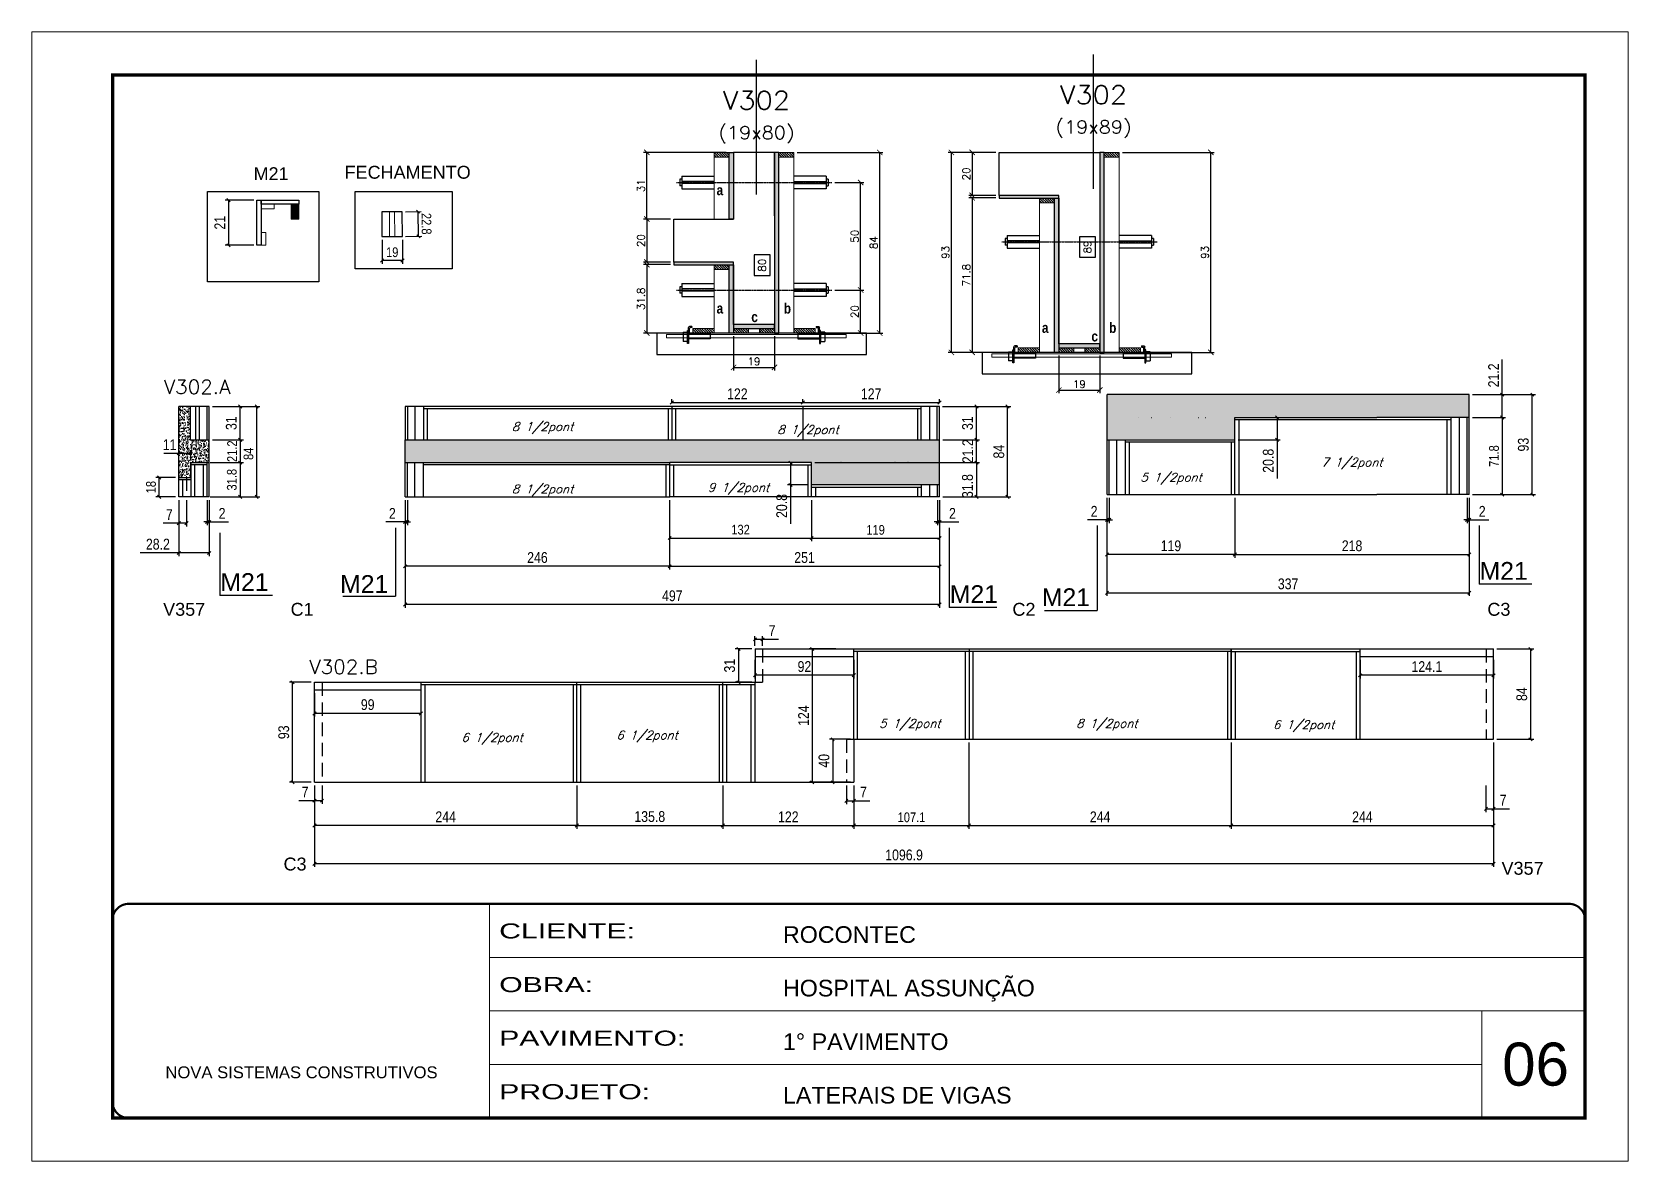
# Model space of a CAD drawing. Extents: x 137137 to 143418, y 10464 to 34486.
# Drawn here: x 138736 to 140221, y 32287 to 33337 of the extents above; entities that cross this region are included whole.
import ezdxf
from ezdxf.enums import TextEntityAlignment as Align

# ---------------------------------------------------------------- set-up
doc = ezdxf.new("R2010")
doc.units = 0
for name, pattern in [('CONTINUO', [0]), ('DASHED', [0.75, 0.5, -0.25]), ('HIDDEN', [0.375, 0.25, -0.125])]:
    doc.linetypes.add(name, pattern=pattern)
for name, color, linetype in [('5', 5, 'Continuous'), ('barrote', 251, 'Continuous'), ('COTA', 241, 'Continuous'), ('Cota Seção (2x)', 4, 'Continuous'), ('detalhes', 4, 'Continuous'), ('NOMENCLATURA', 7, 'Continuous'), ('Painéis', 200, 'Continuous'), ('presilha', 1, 'Continuous'), ('SARR_2.2x7', 40, 'Continuous'), ('SARR_3.5x7', 81, 'Continuous'), ('TENSOR', 3, 'Continuous'), ('texto', 7, 'Continuous'), ('Texto de Titulo', 7, 'Continuous'), ('Texto Qtd Sarr', 242, 'Continuous')]:
    doc.layers.add(name, color=color, linetype=linetype)
for name, color, linetype, lineweight in [('CARIMBO', 255, 'Continuous', 9), ('CONCRETO', 251, 'Continuous', 25), ('Escoras', 2, 'Continuous', 25), ('Folhas', 255, 'Continuous', 9), ('Hachura', 251, 'Continuous', 9), ('Madeira', 126, 'Continuous', 18), ('Sarr 2.2x7', 40, 'Continuous', 9), ('SARRAFO DE PRESSAO', 251, 'DASHED', 9), ('SCO-___-LAJ', 2, 'Continuous', 0), ('Texto Seção', 7, 'Continuous', 15)]:
    doc.layers.add(name, color=color, linetype=linetype, lineweight=lineweight)
doc.styles.add('ARIAL', font='arial.ttf')
doc.styles.add('COTA TECNICA', font='techl___.ttf', dxfattribs={"height": 10})
doc.styles.add('COTA TECNICA-50', font='techl___.ttf', dxfattribs={"height": 9})
doc.styles.add('REGUA-120', font='ROMANS.shx', dxfattribs={"height": 15})
doc.styles.add('Romans', font='romans.shx')
doc.styles.get("Standard").update_dxf_attribs({"font": 'arial.ttf'})
doc.styles.add('TECNICA', font='techb___.ttf', dxfattribs={"height": 10})
doc.styles.add('Tecnologia', font='')
doc.styles.get('Tecnologia').set_extended_font_data('Forgotten Futurist')
doc.dimstyles.new('COTA PAINEL-50', dxfattribs={"dimtxt": 9, "dimasz": 3, "dimexe": 3, "dimexo": 3, "dimgap": 3, "dimtad": 1, "dimdec": 1, "dimzin": 12, "dimdsep": 46, "dimtxsty": 'COTA TECNICA-50', "dimblk1": 'OBLIQUE', "dimblk2": 'OBLIQUE', "dimsah": 1, "dimcen": 0.9, "dimclrd": 4, "dimclre": 4, "dimclrt": 240, "dimadec": 1, "dimazin": 3, "dimtfac": 1, "dimtdec": 1, "dimtmove": 0, "dimatfit": 3, "dimfxl": 1, "dimtolj": 1, "dimtzin": 12, "dimarcsym": 0})
doc.dimstyles.new('Cota Seção (2x)', dxfattribs={"dimtxt": 7, "dimasz": 5, "dimexe": 3, "dimexo": 3, "dimgap": 2, "dimtad": 3, "dimdec": 1, "dimlfac": 0.5, "dimzin": 12, "dimdsep": 46, "dimtxsty": 'Romans', "dimblk": 'ARCHTICK', "dimcen": 0, "dimclrd": 4, "dimclre": 4, "dimclrt": 1, "dimadec": 1, "dimazin": 3, "dimtfac": 1, "dimtdec": 1, "dimtmove": 0, "dimatfit": 3, "dimldrblk": 'OBLIQUE', "dimfxl": 1, "dimtolj": 1, "dimtzin": 12, "dimarcsym": 0})
doc.dimstyles.new('Cota Seção interna', dxfattribs={"dimtxt": 7, "dimasz": 6, "dimexe": 0.18, "dimexo": 2, "dimgap": -4, "dimtad": 3, "dimdec": 1, "dimlfac": 0.5, "dimzin": 12, "dimdsep": 46, "dimtxsty": 'Romans', "dimblk": 'ARCHTICK', "dimcen": 0.09, "dimse1": 1, "dimse2": 1, "dimsd1": 1, "dimsd2": 1, "dimclrd": 180, "dimclre": 5, "dimclrt": 1, "dimadec": 0, "dimazin": 3, "dimtfac": 1, "dimtdec": 1, "dimtofl": 0, "dimtmove": 0, "dimatfit": 3, "dimldrblk": 'ARCHTICK', "dimfxl": 1, "dimtolj": 1, "dimtzin": 0, "dimarcsym": 0})
doc.dimstyles.new('PAINEL', dxfattribs={"dimtxt": 10, "dimasz": 3, "dimexe": 3, "dimexo": 3, "dimgap": 3, "dimtad": 1, "dimdec": 1, "dimzin": 12, "dimdsep": 46, "dimtxsty": 'COTA TECNICA', "dimblk1": 'OBLIQUE', "dimblk2": 'OBLIQUE', "dimsah": 1, "dimcen": 0.9, "dimclrd": 4, "dimclre": 4, "dimclrt": 240, "dimadec": 1, "dimazin": 3, "dimtfac": 1, "dimtdec": 1, "dimtmove": 0, "dimatfit": 3, "dimfxl": 1, "dimtolj": 1, "dimtzin": 12, "dimarcsym": 0})
pattern_1 = [(315, (162647.884, 24809.5189), (1.12253202, 1.12253202), [])]
pattern_2 = [(315, (162345.2107, 24827.5189), (1.12253202, 1.12253202), [])]

msp = doc.modelspace()

# ---------------------------------------------------------------- texts
at = {"layer": '5', "color": 7, "linetype": 'Continuous'}
for s, p in [('M21', (138941.99, 33199.37)), ('FECHAMENTO', (139026.67, 33200.7))]:
    msp.add_text(s, height=12, rotation=359.99996, dxfattribs=at).set_placement(p)
at = {"layer": '5', "linetype": 'Continuous'}
for s, p in [('V357', (138857.87, 32794.28)), ('C1', (138976.45, 32794.28)), ('C2', (139648, 32794.28)), ('C3', (140089.9, 32794.28)), ('C3', (138969.87, 32557.42)), ('V357', (140103.07, 32553.46))]:
    msp.add_text(s, height=12, rotation=0.00004, dxfattribs=at).set_placement(p)
at = {"layer": 'CARIMBO', "style": 'ARIAL'}
msp.add_text('06', height=40, dxfattribs=at).set_placement((140103.65, 32357.34))
at = {"layer": 'detalhes', "style": 'TECNICA'}
for s, p in [('a', (139372.76, 33185.36)), ('a', (139372.76, 33075.36)), ('c', (139405.07, 33067.4)), ('b', (139435.3, 33075.35)), ('a', (139675.43, 33057.36)), ('c', (139721.47, 33049.4)), ('b', (139737.98, 33057.35))]:
    msp.add_text(s, height=9.6, dxfattribs=at).set_placement(p)
at = {"layer": 'NOMENCLATURA', "linetype": 'Continuous'}
for p in [(138911.11, 32817.39), (140082.63, 32827.76), (139022.49, 32815.56), (139589.74, 32806.19), (139675.38, 32803.27)]:
    msp.add_text('M21', height=16.5, dxfattribs=at).set_placement(p)
at = {"layer": 'texto', "color": 2, "char_height": 8, "attachment_point": 5, "style": 'Romans'}
for s, insert in [('{\\Q19;\\C256;8 1/2pont}', (139210.89, 32968.83)), ('{\\Q19;\\C256;8 1/2pont}', (139457.81, 32966.06)), ('{\\Q19;\\C256;7 1/2pont}', (139963.85, 32935.79)), ('{\\Q19;\\C256;5 1/2pont}', (139795.63, 32921.71)), ('{\\Q19;\\C256;8 1/2pont}', (139210.89, 32910.83)), ('{\\Q19;\\C256;9 1/2pont}', (139393.18, 32912.33)), ('{\\Q19;\\C256;5 1/2pont}', (139552.63, 32692.84)), ('{\\Q19;\\C256;8 1/2pont}', (139735.89, 32692.84)), ('{\\Q19;\\C256;6 1/2pont}', (139163.9, 32679.82)), ('{\\Q19;\\C256;6 1/2pont}', (139308.14, 32681.99)), ('{\\Q19;\\C256;6 1/2pont}', (139918.96, 32691.71))]:
    msp.add_mtext(s, dxfattribs=dict(at, insert=insert))
at = {"layer": 'Texto Seção', "style": 'REGUA-120', "width": 1.05}
for s, p in [('V302.A', (138858.45, 33000.56)), ('V302.B', (138993.87, 32740.43))]:
    msp.add_text(s, height=13, dxfattribs=at).set_placement(p)

# ---------------------------------------------------------------- blocks, each defined once
blk = doc.blocks.new('9999999999')
at = {"color": 30, "linetype": 'CONTINUO'}
for p, q in [((98564.6, 34230.2), (98564.6, 34429.4)), ((98564.6, 34379.6), (99584, 34379.6)), ((98564.6, 34329.8), (99488, 34329.8)), ((99584, 34329.8), (99488, 34329.8)), ((99488, 34329.8), (99488, 34230.2)), ((98564.6, 34280), (99488, 34280))]:
    blk.add_line(p, q, dxfattribs=at)
at = {"color": 30, "linetype": 'CONTINUO', "const_width": 2}
blk.add_lwpolyline([(99584, 34230.2), (99584, 34414.4, 0.414214), (99569, 34429.4), (98229, 34429.4, 0.414214), (98214, 34414.4), (98214, 34245.2, 0.414214), (98229, 34230.2), (99584, 34230.2)], format="xyb", dxfattribs=at)
at = {"layer": 'Folhas'}
blk.add_lwpolyline([(98139, 34190.2), (99624, 34190.2), (99624, 35240.2), (98139, 35240.2)], close=True, dxfattribs=at)
at = {"layer": 'Folhas', "color": 30, "const_width": 3}
blk.add_lwpolyline([(98214, 34230.2), (99584, 34230.2), (99584, 35200.2), (98214, 35200.2)], close=True, dxfattribs=at)
at = {"color": 7, "linetype": 'Continuous', "ltscale": 5, "style": 'ARIAL'}
for s, height, p in [('ROCONTEC', 15.48, (98837.7, 34393.1)), ('HOSPITAL ASSUNÇÃO', 15.483, (98837.7, 34343.3)), ('1° PAVIMENTO', 15.483, (98837.7, 34293.5)), ('NOVA SISTEMAS CONSTRUTIVOS', 11.059, (98263.2, 34267.2)), ('LATERAIS DE VIGAS', 15.483, (98837.7, 34243.7))]:
    blk.add_text(s, height=height, dxfattribs=at).set_placement(p)
at = {"layer": 'Folhas', "color": 7, "style": 'Tecnologia', "width": 1.5}
for s, p in [('CLIENTE:', (98573.7, 34397.2)), ('OBRA:', (98573.7, 34347.3)), ('PAVIMENTO:', (98573.7, 34297.5)), ('PROJETO:', (98573.7, 34247.7))]:
    blk.add_text(s, height=14, dxfattribs=at).set_placement(p)
blk = doc.blocks.new('titulo1')
at = {"layer": 'Defpoints', "color": 252, "linetype": 'HIDDEN', "ltscale": 2}
blk.add_line((0, 0), (0, 125), dxfattribs=at)
at = {"layer": 'Defpoints', "style": 'Romans', "oblique": 15}
blk.add_attdef('FOLHA', text='', height=10, dxfattribs=at).set_placement((0, 15.6), align=Align.MIDDLE_CENTER)
at = {"layer": 'Texto Qtd Sarr', "color": 3, "style": 'Romans', "oblique": 15}
for tag, height, p in [('TITULO', 17, (0, 71.4)), ('SEÇÃO', 12, (0, 41.5))]:
    blk.add_attdef(tag, text='', height=height, dxfattribs=at).set_placement(p, align=Align.MIDDLE_CENTER)
blk = doc.blocks.new('_ArchTick')
at = {"color": 0, "linetype": 'ByBlock', "const_width": 0.15}
blk.add_lwpolyline([(-0.5, -0.5), (0.5, 0.5)], dxfattribs=at)
blk = doc.blocks.new('*D282')
at = {"layer": 'COTA', "color": 4, "lineweight": -2, "transparency": 16777216}
for p, q in [((139632.7, 33225.2), (139588.3, 33225.2)), ((139591.3, 33039.2), (139591.3, 33225.2)), ((139654.7, 33039.2), (139588.3, 33039.2))]:
    blk.add_line(p, q, dxfattribs=at)
at = {"layer": 'Defpoints', "color": 0, "transparency": 16777216}
for p in [(139591.3, 33225.2), (139635.7, 33225.2), (139657.7, 33039.2)]:
    blk.add_point(p, dxfattribs=at)
at = {"layer": 'COTA', "color": 4, "lineweight": -2, "transparency": 16777216, "xscale": 5, "yscale": 5, "zscale": 5}
for p, rotation in [((139591.3, 33225.2), 90), ((139591.3, 33039.2), 270)]:
    blk.add_blockref('_ArchTick', p, dxfattribs=dict(at, rotation=rotation))
at = {"layer": 'COTA', "color": 1, "transparency": 16777216, "insert": (139585.8, 33132.2), "char_height": 7, "attachment_point": 5, "rotation": 90, "style": 'Romans'}
blk.add_mtext('\\A1;93', dxfattribs=at)
blk = doc.blocks.new('_Oblique')
at = {"color": 0, "linetype": 'ByBlock', "lineweight": -2}
blk.add_line((-0.5, -0.5), (0.5, 0.5), dxfattribs=at)
blk = doc.blocks.new('*D283')
at = {"layer": 'COTA', "color": 4, "lineweight": -2, "transparency": 16777216}
for p, q in [((139750.3, 33225.2), (139835.6, 33225.2)), ((139832.6, 33039.2), (139832.6, 33225.2)), ((139765.9, 33039.2), (139835.6, 33039.2))]:
    blk.add_line(p, q, dxfattribs=at)
at = {"layer": 'Defpoints', "color": 0, "transparency": 16777216}
for p in [(139747.3, 33225.2), (139832.6, 33225.2), (139762.9, 33039.2)]:
    blk.add_point(p, dxfattribs=at)
at = {"layer": 'COTA', "color": 4, "lineweight": -2, "transparency": 16777216, "xscale": 5, "yscale": 5, "zscale": 5}
for p, rotation in [((139832.6, 33225.2), 90), ((139832.6, 33039.2), 270)]:
    blk.add_blockref('_ArchTick', p, dxfattribs=dict(at, rotation=rotation))
at = {"layer": 'COTA', "color": 1, "transparency": 16777216, "insert": (139827.1, 33132.2), "char_height": 7, "attachment_point": 5, "rotation": 90, "style": 'Romans'}
blk.add_mtext('\\A1;93', dxfattribs=at)
blk = doc.blocks.new('*D284')
at = {"layer": 'Cota Seção (2x)', "color": 180, "lineweight": -2, "transparency": 16777216}
for p, q in [((139725.3, 33146.7), (139710.3, 33146.7)), ((139710.3, 33146.7), (139710.3, 33127.7)), ((139725.3, 33127.7), (139725.3, 33146.7)), ((139710.3, 33127.7), (139725.3, 33127.7))]:
    blk.add_line(p, q, dxfattribs=at)
at = {"layer": 'Defpoints', "color": 0, "transparency": 16777216}
for p in [(139729.3, 33225.2), (139729.3, 33225.2), (139729.3, 33047.2)]:
    blk.add_point(p, dxfattribs=at)
at = {"layer": 'Cota Seção (2x)', "color": 1, "transparency": 16777216, "insert": (139717.8, 33137.2), "char_height": 7, "attachment_point": 5, "rotation": 90, "style": 'Romans'}
blk.add_mtext('\\A1;89', dxfattribs=at)
blk = doc.blocks.new('*D285')
at = {"layer": 'COTA', "color": 4, "lineweight": -2, "transparency": 16777216}
for p, q in [((139632.7, 33225.2), (139607.6, 33225.2)), ((139610.6, 33225.2), (139610.6, 33185.2)), ((139632.7, 33185.2), (139607.6, 33185.2))]:
    blk.add_line(p, q, dxfattribs=at)
at = {"layer": 'Defpoints', "color": 0, "transparency": 16777216}
for p in [(139635.7, 33225.2), (139610.6, 33185.2), (139635.7, 33185.2)]:
    blk.add_point(p, dxfattribs=at)
at = {"layer": 'COTA', "color": 4, "lineweight": -2, "transparency": 16777216, "xscale": 5, "yscale": 5, "zscale": 5}
for p, rotation in [((139610.6, 33225.2), 90), ((139610.6, 33185.2), 270)]:
    blk.add_blockref('_ArchTick', p, dxfattribs=dict(at, rotation=rotation))
at = {"layer": 'COTA', "color": 1, "transparency": 16777216, "insert": (139605.1, 33205.2), "char_height": 7, "attachment_point": 5, "rotation": 90, "style": 'Romans'}
blk.add_mtext('\\A1;20', dxfattribs=at)
blk = doc.blocks.new('*D286')
at = {"layer": 'COTA', "color": 4, "lineweight": -2, "transparency": 16777216}
for p, q in [((139632.7, 33182.8), (139607.6, 33182.8)), ((139610.6, 33182.8), (139610.6, 33039.2)), ((139654.7, 33039.2), (139607.6, 33039.2))]:
    blk.add_line(p, q, dxfattribs=at)
at = {"layer": 'Defpoints', "color": 0, "transparency": 16777216}
for p in [(139635.7, 33182.8), (139610.6, 33039.2), (139657.7, 33039.2)]:
    blk.add_point(p, dxfattribs=at)
at = {"layer": 'COTA', "color": 4, "lineweight": -2, "transparency": 16777216, "xscale": 5, "yscale": 5, "zscale": 5}
for p, rotation in [((139610.6, 33182.8), 90), ((139610.6, 33039.2), 270)]:
    blk.add_blockref('_ArchTick', p, dxfattribs=dict(at, rotation=rotation))
at = {"layer": 'COTA', "color": 1, "transparency": 16777216, "insert": (139605.1, 33111), "char_height": 7, "attachment_point": 5, "rotation": 90, "style": 'Romans'}
blk.add_mtext('\\A1;71.8', dxfattribs=at)
blk = doc.blocks.new('PRESILHA METÁLICA 1')
at = {"layer": 'presilha'}
for p, q in [((0, 13), (6, 13)), ((0, 13), (0, 0)), ((6, 0), (0, 0)), ((6, 15.5), (7.5, 15.5)), ((6, -2.5), (6, 15.5)), ((6, 13), (6, 0)), ((7.5, 10.6), (7.5, 19.9)), ((7.5, 15.5), (7.5, -2.5)), ((37.5, 4.1), (7.5, 4.1)), ((12, 21), (8.6, 21)), ((9, 11.6), (9, 18.9)), ((12, 19.5), (9.6, 19.5)), ((37.5, 11), (9.6, 11)), ((12, 21), (12, 19.5)), ((37.5, 11), (37.5, 4.1)), ((7.5, -2.5), (6, -2.5))]:
    blk.add_line(p, q, dxfattribs=at)
for centre, radius, start, end in [((8.6, 19.9), 1.14, 90, 180), ((9.6, 18.9), 0.57, 90, 180), ((9.6, 11.6), 0.57, 180, 270)]:
    blk.add_arc(centre, radius, start, end, dxfattribs=at)
blk = doc.blocks.new('*D287')
at = {"layer": 'COTA', "color": 4, "lineweight": -2, "transparency": 16777216}
for p, q in [((139691.3, 33036.2), (139691.3, 33001.2)), ((139729.3, 33036.2), (139729.3, 33001.2)), ((139691.3, 33004.2), (139729.3, 33004.2))]:
    blk.add_line(p, q, dxfattribs=at)
at = {"layer": 'Defpoints', "color": 0, "transparency": 16777216}
for p in [(139691.3, 33039.2), (139729.3, 33039.2), (139729.3, 33004.2)]:
    blk.add_point(p, dxfattribs=at)
at = {"layer": 'COTA', "color": 4, "lineweight": -2, "transparency": 16777216, "xscale": 5, "yscale": 5, "zscale": 5, "rotation": 180}
blk.add_blockref('_ArchTick', (139691.3, 33004.2), dxfattribs=at)
at = {"layer": 'COTA', "color": 4, "lineweight": -2, "transparency": 16777216, "xscale": 5, "yscale": 5, "zscale": 5}
blk.add_blockref('_ArchTick', (139729.3, 33004.2), dxfattribs=at)
at = {"layer": 'COTA', "color": 1, "transparency": 16777216, "insert": (139710.3, 33009.7), "char_height": 7, "attachment_point": 5, "style": 'Romans'}
blk.add_mtext('\\A1;19', dxfattribs=at)
blk = doc.blocks.new('*D452')
at = {"layer": 'COTA', "color": 4, "linetype": 'ByBlock', "lineweight": -2, "transparency": 16777216}
for p, q in [((139855, 32903.9), (139855, 32848.3)), ((140073.1, 32903.9), (140073.1, 32848.3)), ((139855, 32851.3), (140073.1, 32851.3))]:
    blk.add_line(p, q, dxfattribs=at)
at = {"layer": 'Defpoints', "color": 0, "linetype": 'ByBlock', "transparency": 16777216}
for p in [(139855, 32906.9), (140073.1, 32906.9), (140073.1, 32851.3)]:
    blk.add_point(p, dxfattribs=at)
at = {"layer": 'COTA', "color": 4, "linetype": 'ByBlock', "lineweight": -2, "transparency": 16777216, "xscale": 3, "yscale": 3, "zscale": 3, "rotation": 180}
blk.add_blockref('_Oblique', (139855, 32851.3), dxfattribs=at)
at = {"layer": 'COTA', "color": 4, "linetype": 'ByBlock', "lineweight": -2, "transparency": 16777216, "xscale": 3, "yscale": 3, "zscale": 3}
blk.add_blockref('_Oblique', (140073.1, 32851.3), dxfattribs=at)
at = {"layer": 'COTA', "color": 240, "linetype": 'ByBlock', "transparency": 16777216, "insert": (139964, 32859.3), "char_height": 10, "attachment_point": 5, "style": 'COTA TECNICA'}
blk.add_mtext('\\A1;218', dxfattribs=at)
blk = doc.blocks.new('*D453')
at = {"layer": 'COTA', "color": 4, "linetype": 'ByBlock', "lineweight": -2, "transparency": 16777216}
for p, q in [((139736, 32903.9), (139736, 32812.7)), ((140073.1, 32903.9), (140073.1, 32812.7)), ((139736, 32815.7), (140073.1, 32815.7))]:
    blk.add_line(p, q, dxfattribs=at)
at = {"layer": 'Defpoints', "color": 0, "linetype": 'ByBlock', "transparency": 16777216}
for p in [(139736, 32906.9), (140073.1, 32906.9), (140073.1, 32815.7)]:
    blk.add_point(p, dxfattribs=at)
at = {"layer": 'COTA', "color": 4, "linetype": 'ByBlock', "lineweight": -2, "transparency": 16777216, "xscale": 3, "yscale": 3, "zscale": 3, "rotation": 180}
blk.add_blockref('_Oblique', (139736, 32815.7), dxfattribs=at)
at = {"layer": 'COTA', "color": 4, "linetype": 'ByBlock', "lineweight": -2, "transparency": 16777216, "xscale": 3, "yscale": 3, "zscale": 3}
blk.add_blockref('_Oblique', (140073.1, 32815.7), dxfattribs=at)
at = {"layer": 'COTA', "color": 240, "linetype": 'ByBlock', "transparency": 16777216, "insert": (139904.5, 32823.9), "char_height": 10, "attachment_point": 5, "style": 'COTA TECNICA'}
blk.add_mtext('\\A1;337', dxfattribs=at)
blk = doc.blocks.new('*D288')
at = {"layer": 'COTA', "color": 4, "linetype": 'ByBlock', "lineweight": -2, "transparency": 16777216}
for p, q in [((140071.1, 32903.9), (140071.1, 32880.4)), ((140073.1, 32903.9), (140073.1, 32880.4)), ((140071.1, 32883.4), (140068.1, 32883.4)), ((140071.1, 32883.4), (140073.1, 32883.4)), ((140073.1, 32883.4), (140091.2, 32883.4))]:
    blk.add_line(p, q, dxfattribs=at)
at = {"layer": 'Defpoints', "color": 0, "linetype": 'ByBlock', "transparency": 16777216}
for p in [(140071.1, 32906.9), (140073.1, 32906.9), (140073.1, 32883.4)]:
    blk.add_point(p, dxfattribs=at)
at = {"layer": 'COTA', "color": 4, "linetype": 'ByBlock', "lineweight": -2, "transparency": 16777216, "xscale": 3, "yscale": 3, "zscale": 3}
blk.add_blockref('_Oblique', (140071.1, 32883.4), dxfattribs=at)
at = {"layer": 'COTA', "color": 4, "linetype": 'ByBlock', "lineweight": -2, "transparency": 16777216, "xscale": 3, "yscale": 3, "zscale": 3, "rotation": 180}
blk.add_blockref('_Oblique', (140073.1, 32883.4), dxfattribs=at)
at = {"layer": 'COTA', "color": 240, "linetype": 'ByBlock', "transparency": 16777216, "insert": (140085.1, 32891.4), "char_height": 10, "attachment_point": 5, "style": 'COTA TECNICA'}
blk.add_mtext('\\A1;2', dxfattribs=at)
blk = doc.blocks.new('*D454')
at = {"layer": 'COTA', "color": 4, "linetype": 'ByBlock', "lineweight": -2, "transparency": 16777216}
for p, q in [((139736, 32903.9), (139736, 32848.3)), ((139855, 32903.9), (139855, 32848.3)), ((139855, 32851.3), (139736, 32851.3))]:
    blk.add_line(p, q, dxfattribs=at)
at = {"layer": 'Defpoints', "color": 0, "linetype": 'ByBlock', "transparency": 16777216}
for p in [(139736, 32906.9), (139855, 32906.9), (139736, 32851.3)]:
    blk.add_point(p, dxfattribs=at)
at = {"layer": 'COTA', "color": 4, "linetype": 'ByBlock', "lineweight": -2, "transparency": 16777216, "xscale": 3, "yscale": 3, "zscale": 3, "rotation": 180}
blk.add_blockref('_Oblique', (139736, 32851.3), dxfattribs=at)
at = {"layer": 'COTA', "color": 4, "linetype": 'ByBlock', "lineweight": -2, "transparency": 16777216, "xscale": 3, "yscale": 3, "zscale": 3}
blk.add_blockref('_Oblique', (139855, 32851.3), dxfattribs=at)
at = {"layer": 'COTA', "color": 240, "linetype": 'ByBlock', "transparency": 16777216, "insert": (139795.5, 32859.3), "char_height": 10, "attachment_point": 5, "style": 'COTA TECNICA'}
blk.add_mtext('\\A1;119', dxfattribs=at)
blk = doc.blocks.new('*D289')
at = {"layer": 'COTA', "color": 4, "linetype": 'ByBlock', "lineweight": -2, "transparency": 16777216}
for p, q in [((139736, 32903.9), (139736, 32880.4)), ((139738, 32903.9), (139738, 32880.4)), ((139736, 32883.4), (139717.9, 32883.4)), ((139738, 32883.4), (139736, 32883.4)), ((139738, 32883.4), (139741, 32883.4))]:
    blk.add_line(p, q, dxfattribs=at)
at = {"layer": 'Defpoints', "color": 0, "linetype": 'ByBlock', "transparency": 16777216}
for p in [(139736, 32906.9), (139738, 32906.9), (139736, 32883.4)]:
    blk.add_point(p, dxfattribs=at)
at = {"layer": 'COTA', "color": 4, "linetype": 'ByBlock', "lineweight": -2, "transparency": 16777216, "xscale": 3, "yscale": 3, "zscale": 3}
blk.add_blockref('_Oblique', (139736, 32883.4), dxfattribs=at)
at = {"layer": 'COTA', "color": 4, "linetype": 'ByBlock', "lineweight": -2, "transparency": 16777216, "xscale": 3, "yscale": 3, "zscale": 3, "rotation": 180}
blk.add_blockref('_Oblique', (139738, 32883.4), dxfattribs=at)
at = {"layer": 'COTA', "color": 240, "linetype": 'ByBlock', "transparency": 16777216, "insert": (139724, 32891.4), "char_height": 10, "attachment_point": 5, "style": 'COTA TECNICA'}
blk.add_mtext('\\A1;2', dxfattribs=at)
blk = doc.blocks.new('*D455')
at = {"layer": 'Defpoints', "color": 0, "linetype": 'ByBlock', "transparency": 16777216}
for p in [(140073.1, 32978.7), (140073.1, 32906.9), (140103.7, 32906.9)]:
    blk.add_point(p, dxfattribs=at)
at = {"layer": 'Escoras', "color": 4, "linetype": 'ByBlock', "lineweight": -2, "transparency": 16777216}
for p, q in [((140076.1, 32978.7), (140106.7, 32978.7)), ((140103.7, 32978.7), (140103.7, 32906.9)), ((140076.1, 32906.9), (140106.7, 32906.9))]:
    blk.add_line(p, q, dxfattribs=at)
at = {"layer": 'Escoras', "color": 4, "linetype": 'ByBlock', "lineweight": -2, "transparency": 16777216, "xscale": 3, "yscale": 3, "zscale": 3}
for p, rotation in [((140103.7, 32978.7), 90), ((140103.7, 32906.9), 270)]:
    blk.add_blockref('_Oblique', p, dxfattribs=dict(at, rotation=rotation))
at = {"layer": 'Escoras', "color": 240, "linetype": 'ByBlock', "transparency": 16777216, "insert": (140096.1, 32942.8), "char_height": 9, "attachment_point": 5, "rotation": 90, "style": 'COTA TECNICA-50'}
blk.add_mtext('\\A1;71.8', dxfattribs=at)
blk = doc.blocks.new('*D290')
at = {"layer": 'Defpoints', "color": 0, "linetype": 'ByBlock', "transparency": 16777216}
for p in [(139080.2, 33169.8), (139095, 33170), (139080.5, 33147)]:
    blk.add_point(p, dxfattribs=at)
at = {"layer": 'Escoras', "color": 4, "linetype": 'ByBlock', "lineweight": -2, "transparency": 16777216}
for p, q in [((139083.2, 33169.9), (139098, 33170.1)), ((139095.4, 33147.2), (139095, 33170)), ((139083.5, 33147.1), (139098.4, 33147.3))]:
    blk.add_line(p, q, dxfattribs=at)
at = {"layer": 'Escoras', "color": 4, "linetype": 'ByBlock', "lineweight": -2, "transparency": 16777216, "xscale": 3, "yscale": 3, "zscale": 3}
for p, rotation in [((139095, 33170), 90.81267299134656), ((139095.4, 33147.2), 270.8126729913466)]:
    blk.add_blockref('_Oblique', p, dxfattribs=dict(at, rotation=rotation))
at = {"layer": 'Escoras', "color": 240, "linetype": 'ByBlock', "transparency": 16777216, "insert": (139102.8, 33158.8), "char_height": 9, "attachment_point": 5, "rotation": 270.8127, "style": 'COTA TECNICA-50'}
blk.add_mtext('\\A1;22.8', dxfattribs=at)
blk = doc.blocks.new('*D291')
at = {"layer": 'Defpoints', "color": 0, "linetype": 'ByBlock', "transparency": 16777216}
for p in [(139061.5, 33147), (139080.5, 33147), (139061.5, 33124.7)]:
    blk.add_point(p, dxfattribs=at)
at = {"layer": 'Escoras', "color": 4, "linetype": 'ByBlock', "lineweight": -2, "transparency": 16777216}
for p, q in [((139061.5, 33144), (139061.5, 33121.7)), ((139080.5, 33144), (139080.5, 33121.7)), ((139080.5, 33124.7), (139061.5, 33124.7))]:
    blk.add_line(p, q, dxfattribs=at)
at = {"layer": 'Escoras', "color": 4, "linetype": 'ByBlock', "lineweight": -2, "transparency": 16777216, "xscale": 3, "yscale": 3, "zscale": 3, "rotation": 180}
blk.add_blockref('_Oblique', (139061.5, 33124.7), dxfattribs=at)
at = {"layer": 'Escoras', "color": 4, "linetype": 'ByBlock', "lineweight": -2, "transparency": 16777216, "xscale": 3, "yscale": 3, "zscale": 3}
blk.add_blockref('_Oblique', (139080.5, 33124.7), dxfattribs=at)
at = {"layer": 'Escoras', "color": 240, "linetype": 'ByBlock', "transparency": 16777216, "insert": (139071, 33132.3), "char_height": 9, "attachment_point": 5, "style": 'COTA TECNICA-50'}
blk.add_mtext('\\A1;19', dxfattribs=at)
blk = doc.blocks.new('*D456')
at = {"layer": 'COTA', "color": 4, "lineweight": -2, "ltscale": 25, "transparency": 16777216}
for p, q in [((139858, 32978.7), (139897.2, 32978.7)), ((139894.2, 32978.7), (139894.2, 32957.9)), ((139858, 32957.9), (139897.2, 32957.9)), ((139894.2, 32957.9), (139894.2, 32921.9))]:
    blk.add_line(p, q, dxfattribs=at)
at = {"layer": 'Defpoints', "color": 0, "ltscale": 25, "transparency": 16777216}
for p in [(139855, 32978.7), (139855, 32957.9), (139894.2, 32957.9)]:
    blk.add_point(p, dxfattribs=at)
at = {"layer": 'COTA', "color": 4, "lineweight": -2, "ltscale": 25, "transparency": 16777216, "xscale": 3, "yscale": 3, "zscale": 3}
for p, rotation in [((139894.2, 32978.7), 90), ((139894.2, 32957.9), 270)]:
    blk.add_blockref('_Oblique', p, dxfattribs=dict(at, rotation=rotation))
at = {"layer": 'COTA', "color": 240, "ltscale": 25, "transparency": 16777216, "insert": (139886.1, 32938.4), "char_height": 10, "attachment_point": 5, "rotation": 90, "style": 'COTA TECNICA'}
blk.add_mtext('\\A1;20.8', dxfattribs=at)
blk = doc.blocks.new('*D457')
at = {"layer": 'COTA', "color": 4, "lineweight": -2, "ltscale": 25, "transparency": 16777216}
for p, q in [((140103.7, 32999.9), (140103.7, 33032.6)), ((140076.1, 32999.9), (140106.7, 32999.9)), ((140103.7, 32978.7), (140103.7, 32999.9)), ((140076.1, 32978.7), (140106.7, 32978.7))]:
    blk.add_line(p, q, dxfattribs=at)
at = {"layer": 'Defpoints', "color": 0, "ltscale": 25, "transparency": 16777216}
for p in [(140073.1, 32999.9), (140103.7, 32999.9), (140073.1, 32978.7)]:
    blk.add_point(p, dxfattribs=at)
at = {"layer": 'COTA', "color": 4, "lineweight": -2, "ltscale": 25, "transparency": 16777216, "xscale": 3, "yscale": 3, "zscale": 3}
for p, rotation in [((140103.7, 32999.9), 90), ((140103.7, 32978.7), 270)]:
    blk.add_blockref('_Oblique', p, dxfattribs=dict(at, rotation=rotation))
at = {"layer": 'COTA', "color": 240, "ltscale": 25, "transparency": 16777216, "insert": (140095.7, 33017.8), "char_height": 10, "attachment_point": 5, "rotation": 90, "style": 'COTA TECNICA'}
blk.add_mtext('\\A1;21.2', dxfattribs=at)
blk = doc.blocks.new('*D458')
at = {"layer": 'Defpoints', "color": 0, "linetype": 'ByBlock', "transparency": 16777216}
for p in [(138945.1, 33180.8), (138918.7, 33138.8), (138945.1, 33138.8)]:
    blk.add_point(p, dxfattribs=at)
at = {"layer": 'Sarr 2.2x7', "color": 4, "linetype": 'ByBlock', "lineweight": -2, "transparency": 16777216}
for p, q in [((138942.1, 33180.8), (138915.7, 33180.8)), ((138918.7, 33180.8), (138918.7, 33138.8)), ((138942.1, 33138.8), (138915.7, 33138.8))]:
    blk.add_line(p, q, dxfattribs=at)
at = {"layer": 'Sarr 2.2x7', "color": 4, "linetype": 'ByBlock', "lineweight": -2, "transparency": 16777216, "xscale": 3, "yscale": 3, "zscale": 3}
for p, rotation in [((138918.7, 33180.8), 90), ((138918.7, 33138.8), 270)]:
    blk.add_blockref('_Oblique', p, dxfattribs=dict(at, rotation=rotation))
at = {"layer": 'Sarr 2.2x7', "color": 240, "linetype": 'ByBlock', "transparency": 16777216, "insert": (138910.6, 33159.8), "char_height": 10, "attachment_point": 5, "rotation": 90, "style": 'COTA TECNICA'}
blk.add_mtext('\\A1;21', dxfattribs=at)
blk = doc.blocks.new('*D1803')
at = {"layer": 'COTA', "color": 4, "linetype": 'ByBlock', "lineweight": -2, "transparency": 16777216}
for p, q in [((139083.1, 32901.9), (139083.1, 32837.3)), ((139329.1, 32901.9), (139329.1, 32837.3)), ((139329.1, 32840.3), (139083.1, 32840.3))]:
    blk.add_line(p, q, dxfattribs=at)
at = {"layer": 'Defpoints', "color": 0, "linetype": 'ByBlock', "transparency": 16777216}
for p in [(139083.1, 32904.9), (139329.1, 32904.9), (139083.1, 32840.3)]:
    blk.add_point(p, dxfattribs=at)
at = {"layer": 'COTA', "color": 4, "linetype": 'ByBlock', "lineweight": -2, "transparency": 16777216, "xscale": 3, "yscale": 3, "zscale": 3, "rotation": 180}
blk.add_blockref('_Oblique', (139083.1, 32840.3), dxfattribs=at)
at = {"layer": 'COTA', "color": 4, "linetype": 'ByBlock', "lineweight": -2, "transparency": 16777216, "xscale": 3, "yscale": 3, "zscale": 3}
blk.add_blockref('_Oblique', (139329.1, 32840.3), dxfattribs=at)
at = {"layer": 'COTA', "color": 240, "linetype": 'ByBlock', "transparency": 16777216, "insert": (139206.1, 32848.4), "char_height": 10, "attachment_point": 5, "style": 'COTA TECNICA'}
blk.add_mtext('\\A1;246', dxfattribs=at)
blk = doc.blocks.new('*D1804')
at = {"layer": 'COTA', "color": 4, "linetype": 'ByBlock', "lineweight": -2, "transparency": 16777216}
for p, q in [((139083.1, 32901.9), (139083.1, 32801.7)), ((139580.2, 32901.9), (139580.2, 32801.7)), ((139580.2, 32804.7), (139083.1, 32804.7))]:
    blk.add_line(p, q, dxfattribs=at)
at = {"layer": 'Defpoints', "color": 0, "linetype": 'ByBlock', "transparency": 16777216}
for p in [(139083.1, 32904.9), (139580.2, 32904.9), (139083.1, 32804.7)]:
    blk.add_point(p, dxfattribs=at)
at = {"layer": 'COTA', "color": 4, "linetype": 'ByBlock', "lineweight": -2, "transparency": 16777216, "xscale": 3, "yscale": 3, "zscale": 3, "rotation": 180}
blk.add_blockref('_Oblique', (139083.1, 32804.7), dxfattribs=at)
at = {"layer": 'COTA', "color": 4, "linetype": 'ByBlock', "lineweight": -2, "transparency": 16777216, "xscale": 3, "yscale": 3, "zscale": 3}
blk.add_blockref('_Oblique', (139580.2, 32804.7), dxfattribs=at)
at = {"layer": 'COTA', "color": 240, "linetype": 'ByBlock', "transparency": 16777216, "insert": (139331.6, 32812.8), "char_height": 10, "attachment_point": 5, "style": 'COTA TECNICA'}
blk.add_mtext('\\A1;497', dxfattribs=at)
blk = doc.blocks.new('*D1798')
at = {"layer": 'COTA', "color": 4, "linetype": 'ByBlock', "lineweight": -2, "transparency": 16777216}
for p, q in [((139583.2, 32957.9), (139617.5, 32957.9)), ((139614.5, 32936.7), (139614.5, 32957.9)), ((139464.2, 32936.7), (139617.5, 32936.7))]:
    blk.add_line(p, q, dxfattribs=at)
at = {"layer": 'Defpoints', "color": 0, "linetype": 'ByBlock', "transparency": 16777216}
for p in [(139580.2, 32957.9), (139614.5, 32957.9), (139461.2, 32936.7)]:
    blk.add_point(p, dxfattribs=at)
at = {"layer": 'COTA', "color": 4, "linetype": 'ByBlock', "lineweight": -2, "transparency": 16777216, "xscale": 3, "yscale": 3, "zscale": 3}
for p, rotation in [((139614.5, 32957.9), 90), ((139614.5, 32936.7), 270)]:
    blk.add_blockref('_Oblique', p, dxfattribs=dict(at, rotation=rotation))
at = {"layer": 'COTA', "color": 240, "linetype": 'ByBlock', "transparency": 16777216, "insert": (139606.4, 32947.3), "char_height": 10, "attachment_point": 5, "rotation": 90, "style": 'COTA TECNICA'}
blk.add_mtext('\\A1;21.2', dxfattribs=at)
blk = doc.blocks.new('*D1799')
at = {"layer": 'COTA', "color": 4, "linetype": 'ByBlock', "lineweight": -2, "transparency": 16777216}
for p, q in [((139083.1, 32901.9), (139083.1, 32878.5)), ((139085.1, 32901.9), (139085.1, 32878.5)), ((139083.1, 32881.5), (139065, 32881.5)), ((139085.1, 32881.5), (139083.1, 32881.5)), ((139085.1, 32881.5), (139088.1, 32881.5))]:
    blk.add_line(p, q, dxfattribs=at)
at = {"layer": 'Defpoints', "color": 0, "linetype": 'ByBlock', "transparency": 16777216}
for p in [(139083.1, 32904.9), (139085.1, 32904.9), (139083.1, 32881.5)]:
    blk.add_point(p, dxfattribs=at)
at = {"layer": 'COTA', "color": 4, "linetype": 'ByBlock', "lineweight": -2, "transparency": 16777216, "xscale": 3, "yscale": 3, "zscale": 3}
blk.add_blockref('_Oblique', (139083.1, 32881.5), dxfattribs=at)
at = {"layer": 'COTA', "color": 4, "linetype": 'ByBlock', "lineweight": -2, "transparency": 16777216, "xscale": 3, "yscale": 3, "zscale": 3, "rotation": 180}
blk.add_blockref('_Oblique', (139085.1, 32881.5), dxfattribs=at)
at = {"layer": 'COTA', "color": 240, "linetype": 'ByBlock', "transparency": 16777216, "insert": (139071.1, 32889.5), "char_height": 10, "attachment_point": 5, "style": 'COTA TECNICA'}
blk.add_mtext('\\A1;2', dxfattribs=at)
blk = doc.blocks.new('*D1805')
at = {"layer": 'COTA', "color": 4, "linetype": 'ByBlock', "lineweight": -2, "transparency": 16777216}
for p, q in [((139329.1, 32901.9), (139329.1, 32837.3)), ((139580.2, 32901.9), (139580.2, 32837.3)), ((139329.1, 32840.3), (139580.2, 32840.3))]:
    blk.add_line(p, q, dxfattribs=at)
at = {"layer": 'Defpoints', "color": 0, "linetype": 'ByBlock', "transparency": 16777216}
for p in [(139329.1, 32904.9), (139580.2, 32904.9), (139580.2, 32840.3)]:
    blk.add_point(p, dxfattribs=at)
at = {"layer": 'COTA', "color": 4, "linetype": 'ByBlock', "lineweight": -2, "transparency": 16777216, "xscale": 3, "yscale": 3, "zscale": 3, "rotation": 180}
blk.add_blockref('_Oblique', (139329.1, 32840.3), dxfattribs=at)
at = {"layer": 'COTA', "color": 4, "linetype": 'ByBlock', "lineweight": -2, "transparency": 16777216, "xscale": 3, "yscale": 3, "zscale": 3}
blk.add_blockref('_Oblique', (139580.2, 32840.3), dxfattribs=at)
at = {"layer": 'COTA', "color": 240, "linetype": 'ByBlock', "transparency": 16777216, "insert": (139454.6, 32848.4), "char_height": 10, "attachment_point": 5, "style": 'COTA TECNICA'}
blk.add_mtext('\\A1;251', dxfattribs=at)
blk = doc.blocks.new('*D1800')
at = {"layer": 'COTA', "color": 4, "linetype": 'ByBlock', "lineweight": -2, "transparency": 16777216}
for p, q in [((139578.2, 32901.9), (139578.2, 32878.5)), ((139580.2, 32901.9), (139580.2, 32878.5)), ((139578.2, 32881.5), (139575.2, 32881.5)), ((139578.2, 32881.5), (139580.2, 32881.5)), ((139580.2, 32881.5), (139598.3, 32881.5))]:
    blk.add_line(p, q, dxfattribs=at)
at = {"layer": 'Defpoints', "color": 0, "linetype": 'ByBlock', "transparency": 16777216}
for p in [(139578.2, 32904.9), (139580.2, 32904.9), (139580.2, 32881.5)]:
    blk.add_point(p, dxfattribs=at)
at = {"layer": 'COTA', "color": 4, "linetype": 'ByBlock', "lineweight": -2, "transparency": 16777216, "xscale": 3, "yscale": 3, "zscale": 3}
blk.add_blockref('_Oblique', (139578.2, 32881.5), dxfattribs=at)
at = {"layer": 'COTA', "color": 4, "linetype": 'ByBlock', "lineweight": -2, "transparency": 16777216, "xscale": 3, "yscale": 3, "zscale": 3, "rotation": 180}
blk.add_blockref('_Oblique', (139580.2, 32881.5), dxfattribs=at)
at = {"layer": 'COTA', "color": 240, "linetype": 'ByBlock', "transparency": 16777216, "insert": (139592.2, 32889.5), "char_height": 10, "attachment_point": 5, "style": 'COTA TECNICA'}
blk.add_mtext('\\A1;2', dxfattribs=at)
blk = doc.blocks.new('*D1806')
at = {"layer": 'COTA', "color": 4, "linetype": 'ByBlock', "lineweight": -2, "transparency": 16777216}
for p, q in [((139329.1, 32901.9), (139329.1, 32863.6)), ((139461.2, 32901.9), (139461.2, 32863.6)), ((139329.1, 32866.6), (139461.2, 32866.6))]:
    blk.add_line(p, q, dxfattribs=at)
at = {"layer": 'Defpoints', "color": 0, "linetype": 'ByBlock', "transparency": 16777216}
for p in [(139329.1, 32904.9), (139461.2, 32904.9), (139461.2, 32866.6)]:
    blk.add_point(p, dxfattribs=at)
at = {"layer": 'COTA', "color": 4, "linetype": 'ByBlock', "lineweight": -2, "transparency": 16777216, "xscale": 3, "yscale": 3, "zscale": 3, "rotation": 180}
blk.add_blockref('_Oblique', (139329.1, 32866.6), dxfattribs=at)
at = {"layer": 'COTA', "color": 4, "linetype": 'ByBlock', "lineweight": -2, "transparency": 16777216, "xscale": 3, "yscale": 3, "zscale": 3}
blk.add_blockref('_Oblique', (139461.2, 32866.6), dxfattribs=at)
at = {"layer": 'COTA', "color": 240, "linetype": 'ByBlock', "transparency": 16777216, "insert": (139395.1, 32874.3), "char_height": 9, "attachment_point": 5, "style": 'COTA TECNICA-50'}
blk.add_mtext('\\A1;132', dxfattribs=at)
blk = doc.blocks.new('*D1801')
at = {"layer": 'COTA', "color": 4, "linetype": 'ByBlock', "lineweight": -2, "transparency": 16777216}
for p, q in [((139461.2, 32901.9), (139461.2, 32863.6)), ((139580.2, 32901.9), (139580.2, 32863.6)), ((139461.2, 32866.6), (139580.2, 32866.6))]:
    blk.add_line(p, q, dxfattribs=at)
at = {"layer": 'Defpoints', "color": 0, "linetype": 'ByBlock', "transparency": 16777216}
for p in [(139461.2, 32904.9), (139580.2, 32904.9), (139580.2, 32866.6)]:
    blk.add_point(p, dxfattribs=at)
at = {"layer": 'COTA', "color": 4, "linetype": 'ByBlock', "lineweight": -2, "transparency": 16777216, "xscale": 3, "yscale": 3, "zscale": 3, "rotation": 180}
blk.add_blockref('_Oblique', (139461.2, 32866.6), dxfattribs=at)
at = {"layer": 'COTA', "color": 4, "linetype": 'ByBlock', "lineweight": -2, "transparency": 16777216, "xscale": 3, "yscale": 3, "zscale": 3}
blk.add_blockref('_Oblique', (139580.2, 32866.6), dxfattribs=at)
at = {"layer": 'COTA', "color": 240, "linetype": 'ByBlock', "transparency": 16777216, "insert": (139520.7, 32874.1), "char_height": 9, "attachment_point": 5, "style": 'COTA TECNICA-50'}
blk.add_mtext('\\A1;119', dxfattribs=at)
blk = doc.blocks.new('*D1807')
at = {"layer": 'COTA', "color": 4, "lineweight": -2, "ltscale": 25, "transparency": 16777216}
for p, q in [((139458.2, 32936.7), (139438.6, 32936.7)), ((139441.6, 32936.7), (139441.6, 32915.9)), ((139458.2, 32915.9), (139438.6, 32915.9)), ((139441.6, 32915.9), (139441.6, 32879.9))]:
    blk.add_line(p, q, dxfattribs=at)
at = {"layer": 'Defpoints', "color": 0, "ltscale": 25, "transparency": 16777216}
for p in [(139461.2, 32936.7), (139441.6, 32915.9), (139461.2, 32915.9)]:
    blk.add_point(p, dxfattribs=at)
at = {"layer": 'COTA', "color": 4, "lineweight": -2, "ltscale": 25, "transparency": 16777216, "xscale": 3, "yscale": 3, "zscale": 3}
for p, rotation in [((139441.6, 32936.7), 90), ((139441.6, 32915.9), 270)]:
    blk.add_blockref('_Oblique', p, dxfattribs=dict(at, rotation=rotation))
at = {"layer": 'COTA', "color": 240, "ltscale": 25, "transparency": 16777216, "insert": (139433.4, 32896.4), "char_height": 10, "attachment_point": 5, "rotation": 90, "style": 'COTA TECNICA'}
blk.add_mtext('\\A1;20.8', dxfattribs=at)
blk = doc.blocks.new('*D1802')
at = {"layer": 'COTA', "color": 4, "lineweight": -2, "ltscale": 25, "transparency": 16777216}
for p, q in [((139464.2, 32936.7), (139617.5, 32936.7)), ((139614.5, 32936.7), (139614.5, 32904.9)), ((139583.2, 32904.9), (139617.5, 32904.9))]:
    blk.add_line(p, q, dxfattribs=at)
at = {"layer": 'Defpoints', "color": 0, "ltscale": 25, "transparency": 16777216}
for p in [(139461.2, 32936.7), (139580.2, 32904.9), (139614.5, 32904.9)]:
    blk.add_point(p, dxfattribs=at)
at = {"layer": 'COTA', "color": 4, "lineweight": -2, "ltscale": 25, "transparency": 16777216, "xscale": 3, "yscale": 3, "zscale": 3}
for p, rotation in [((139614.5, 32936.7), 90), ((139614.5, 32904.9), 270)]:
    blk.add_blockref('_Oblique', p, dxfattribs=dict(at, rotation=rotation))
at = {"layer": 'COTA', "color": 240, "ltscale": 25, "transparency": 16777216, "insert": (139606.3, 32914.9), "char_height": 10, "attachment_point": 5, "rotation": 90, "style": 'COTA TECNICA'}
blk.add_mtext('\\A1;31.8', dxfattribs=at)
blk = doc.blocks.new('*D1808')
at = {"layer": 'COTA', "color": 4, "lineweight": -2, "ltscale": 25, "transparency": 16777216}
for p, q in [((139583.2, 32988.9), (139617.5, 32988.9)), ((139614.5, 32957.9), (139614.5, 32988.9)), ((139583.2, 32957.9), (139617.5, 32957.9))]:
    blk.add_line(p, q, dxfattribs=at)
at = {"layer": 'Defpoints', "color": 0, "ltscale": 25, "transparency": 16777216}
for p in [(139580.2, 32988.9), (139614.5, 32988.9), (139580.2, 32957.9)]:
    blk.add_point(p, dxfattribs=at)
at = {"layer": 'COTA', "color": 4, "lineweight": -2, "ltscale": 25, "transparency": 16777216, "xscale": 3, "yscale": 3, "zscale": 3}
for p, rotation in [((139614.5, 32988.9), 90), ((139614.5, 32957.9), 270)]:
    blk.add_blockref('_Oblique', p, dxfattribs=dict(at, rotation=rotation))
at = {"layer": 'COTA', "color": 240, "ltscale": 25, "transparency": 16777216, "insert": (139606.3, 32973.4), "char_height": 10, "attachment_point": 5, "rotation": 90, "style": 'COTA TECNICA'}
blk.add_mtext('\\A1;31', dxfattribs=at)
blk = doc.blocks.new('*D1809')
at = {"layer": 'COTA', "color": 4, "lineweight": -2, "ltscale": 25, "transparency": 16777216}
for p, q in [((139331.1, 32991.9), (139331.1, 32995.6)), ((139331.1, 32992.6), (139453.1, 32992.6)), ((139453.1, 32991.9), (139453.1, 32995.6))]:
    blk.add_line(p, q, dxfattribs=at)
at = {"layer": 'Defpoints', "color": 0, "ltscale": 25, "transparency": 16777216}
for p in [(139331.1, 32988.9), (139453.1, 32992.6), (139453.1, 32988.9)]:
    blk.add_point(p, dxfattribs=at)
at = {"layer": 'COTA', "color": 4, "lineweight": -2, "ltscale": 25, "transparency": 16777216, "xscale": 3, "yscale": 3, "zscale": 3, "rotation": 180}
blk.add_blockref('_Oblique', (139331.1, 32992.6), dxfattribs=at)
at = {"layer": 'COTA', "color": 4, "lineweight": -2, "ltscale": 25, "transparency": 16777216, "xscale": 3, "yscale": 3, "zscale": 3}
blk.add_blockref('_Oblique', (139453.1, 32992.6), dxfattribs=at)
at = {"layer": 'COTA', "color": 240, "ltscale": 25, "transparency": 16777216, "insert": (139392.1, 33000.7), "char_height": 10, "attachment_point": 5, "style": 'COTA TECNICA'}
blk.add_mtext('\\A1;122', dxfattribs=at)
blk = doc.blocks.new('*D1810')
at = {"layer": 'COTA', "color": 4, "lineweight": -2, "ltscale": 25, "transparency": 16777216}
for p, q in [((139453.1, 32991.9), (139453.1, 32995.6)), ((139453.1, 32992.6), (139580.1, 32992.6)), ((139580.1, 32991.9), (139580.1, 32995.6))]:
    blk.add_line(p, q, dxfattribs=at)
at = {"layer": 'Defpoints', "color": 0, "ltscale": 25, "transparency": 16777216}
for p in [(139453.1, 32988.9), (139580.1, 32992.6), (139580.1, 32988.9)]:
    blk.add_point(p, dxfattribs=at)
at = {"layer": 'COTA', "color": 4, "lineweight": -2, "ltscale": 25, "transparency": 16777216, "xscale": 3, "yscale": 3, "zscale": 3, "rotation": 180}
blk.add_blockref('_Oblique', (139453.1, 32992.6), dxfattribs=at)
at = {"layer": 'COTA', "color": 4, "lineweight": -2, "ltscale": 25, "transparency": 16777216, "xscale": 3, "yscale": 3, "zscale": 3}
blk.add_blockref('_Oblique', (139580.1, 32992.6), dxfattribs=at)
at = {"layer": 'COTA', "color": 240, "ltscale": 25, "transparency": 16777216, "insert": (139516.6, 33000.7), "char_height": 10, "attachment_point": 5, "style": 'COTA TECNICA'}
blk.add_mtext('\\A1;127', dxfattribs=at)
blk = doc.blocks.new('*D1811')
at = {"layer": 'COTA', "color": 4, "lineweight": -2, "transparency": 16777216}
for p, q in [((139447.6, 33225.2), (139527.5, 33225.2)), ((139524.5, 33057.2), (139524.5, 33225.2)), ((139463.2, 33057.2), (139527.5, 33057.2))]:
    blk.add_line(p, q, dxfattribs=at)
at = {"layer": 'Defpoints', "color": 0, "transparency": 16777216}
for p in [(139444.6, 33225.2), (139524.5, 33225.2), (139460.2, 33057.2)]:
    blk.add_point(p, dxfattribs=at)
at = {"layer": 'COTA', "color": 4, "lineweight": -2, "transparency": 16777216, "xscale": 5, "yscale": 5, "zscale": 5}
for p, rotation in [((139524.5, 33225.2), 90), ((139524.5, 33057.2), 270)]:
    blk.add_blockref('_ArchTick', p, dxfattribs=dict(at, rotation=rotation))
at = {"layer": 'COTA', "color": 1, "transparency": 16777216, "insert": (139519, 33141.2), "char_height": 7, "attachment_point": 5, "rotation": 90, "style": 'Romans'}
blk.add_mtext('\\A1;84', dxfattribs=at)
blk = doc.blocks.new('*D1812')
at = {"layer": 'Cota Seção (2x)', "color": 180, "lineweight": -2, "transparency": 16777216}
for p, q in [((139422.6, 33130), (139407.6, 33130)), ((139407.6, 33130), (139407.6, 33110.6)), ((139422.6, 33110.6), (139422.6, 33130)), ((139407.6, 33110.6), (139422.6, 33110.6))]:
    blk.add_line(p, q, dxfattribs=at)
at = {"layer": 'Defpoints', "color": 0, "transparency": 16777216}
for p in [(139426.6, 33225.2), (139426.6, 33225.2), (139426.6, 33065.2)]:
    blk.add_point(p, dxfattribs=at)
at = {"layer": 'Cota Seção (2x)', "color": 1, "transparency": 16777216, "insert": (139415.1, 33120.3), "char_height": 7, "attachment_point": 5, "rotation": 90, "style": 'Romans'}
blk.add_mtext('\\A1;80', dxfattribs=at)
blk = doc.blocks.new('*D1813')
at = {"layer": 'COTA', "color": 4, "lineweight": -2, "transparency": 16777216}
for p, q in [((139330, 33163.2), (139304.9, 33163.2)), ((139307.9, 33163.2), (139307.9, 33123.2)), ((139330, 33123.2), (139304.9, 33123.2))]:
    blk.add_line(p, q, dxfattribs=at)
at = {"layer": 'Defpoints', "color": 0, "transparency": 16777216}
for p in [(139333, 33163.2), (139307.9, 33123.2), (139333, 33123.2)]:
    blk.add_point(p, dxfattribs=at)
at = {"layer": 'COTA', "color": 4, "lineweight": -2, "transparency": 16777216, "xscale": 5, "yscale": 5, "zscale": 5}
for p, rotation in [((139307.9, 33163.2), 90), ((139307.9, 33123.2), 270)]:
    blk.add_blockref('_ArchTick', p, dxfattribs=dict(at, rotation=rotation))
at = {"layer": 'COTA', "color": 1, "transparency": 16777216, "insert": (139302.4, 33143.2), "char_height": 7, "attachment_point": 5, "rotation": 90, "style": 'Romans'}
blk.add_mtext('\\A1;20', dxfattribs=at)
blk = doc.blocks.new('*D1814')
at = {"layer": 'COTA', "color": 4, "lineweight": -2, "transparency": 16777216}
for p, q in [((139330, 33120.8), (139304.9, 33120.8)), ((139307.9, 33120.8), (139307.9, 33057.2)), ((139352, 33057.2), (139304.9, 33057.2))]:
    blk.add_line(p, q, dxfattribs=at)
at = {"layer": 'Defpoints', "color": 0, "transparency": 16777216}
for p in [(139333, 33120.8), (139307.9, 33057.2), (139355, 33057.2)]:
    blk.add_point(p, dxfattribs=at)
at = {"layer": 'COTA', "color": 4, "lineweight": -2, "transparency": 16777216, "xscale": 5, "yscale": 5, "zscale": 5}
for p, rotation in [((139307.9, 33120.8), 90), ((139307.9, 33057.2), 270)]:
    blk.add_blockref('_ArchTick', p, dxfattribs=dict(at, rotation=rotation))
at = {"layer": 'COTA', "color": 1, "transparency": 16777216, "insert": (139302.4, 33089), "char_height": 7, "attachment_point": 5, "rotation": 90, "style": 'Romans'}
blk.add_mtext('\\A1;31.8', dxfattribs=at)
blk = doc.blocks.new('*D1815')
at = {"layer": 'COTA', "color": 4, "lineweight": -2, "transparency": 16777216}
for p, q in [((139388.6, 33054.2), (139388.6, 33022.3)), ((139426.6, 33054.2), (139426.6, 33022.3)), ((139388.6, 33025.3), (139426.6, 33025.3))]:
    blk.add_line(p, q, dxfattribs=at)
at = {"layer": 'Defpoints', "color": 0, "transparency": 16777216}
for p in [(139388.6, 33057.2), (139426.6, 33057.2), (139426.6, 33025.3)]:
    blk.add_point(p, dxfattribs=at)
at = {"layer": 'COTA', "color": 4, "lineweight": -2, "transparency": 16777216, "xscale": 5, "yscale": 5, "zscale": 5, "rotation": 180}
blk.add_blockref('_ArchTick', (139388.6, 33025.3), dxfattribs=at)
at = {"layer": 'COTA', "color": 4, "lineweight": -2, "transparency": 16777216, "xscale": 5, "yscale": 5, "zscale": 5}
blk.add_blockref('_ArchTick', (139426.6, 33025.3), dxfattribs=at)
at = {"layer": 'COTA', "color": 1, "transparency": 16777216, "insert": (139407.6, 33030.8), "char_height": 7, "attachment_point": 5, "style": 'Romans'}
blk.add_mtext('\\A1;19', dxfattribs=at)
blk = doc.blocks.new('*D1816')
at = {"layer": 'COTA', "color": 4, "lineweight": -2, "transparency": 16777216}
for p, q in [((139482.9, 33097.2), (139509.8, 33097.2)), ((139506.8, 33057.2), (139506.8, 33097.2)), ((139467.6, 33057.2), (139509.8, 33057.2))]:
    blk.add_line(p, q, dxfattribs=at)
at = {"layer": 'Defpoints', "color": 0, "transparency": 16777216}
for p in [(139479.9, 33097.2), (139506.8, 33097.2), (139464.6, 33057.2)]:
    blk.add_point(p, dxfattribs=at)
at = {"layer": 'COTA', "color": 4, "lineweight": -2, "transparency": 16777216, "xscale": 5, "yscale": 5, "zscale": 5}
for p, rotation in [((139506.8, 33097.2), 90), ((139506.8, 33057.2), 270)]:
    blk.add_blockref('_ArchTick', p, dxfattribs=dict(at, rotation=rotation))
at = {"layer": 'COTA', "color": 1, "transparency": 16777216, "insert": (139501.3, 33077.2), "char_height": 7, "attachment_point": 5, "rotation": 90, "style": 'Romans'}
blk.add_mtext('\\A1;20', dxfattribs=at)
blk = doc.blocks.new('*D1817')
at = {"layer": 'COTA', "color": 4, "lineweight": -2, "transparency": 16777216}
for p, q in [((139381.6, 33225.2), (139304.9, 33225.2)), ((139307.9, 33163.2), (139307.9, 33225.2)), ((139330, 33163.2), (139304.9, 33163.2))]:
    blk.add_line(p, q, dxfattribs=at)
at = {"layer": 'Defpoints', "color": 0, "transparency": 16777216}
for p in [(139307.9, 33225.2), (139384.6, 33225.2), (139333, 33163.2)]:
    blk.add_point(p, dxfattribs=at)
at = {"layer": 'COTA', "color": 4, "lineweight": -2, "transparency": 16777216, "xscale": 5, "yscale": 5, "zscale": 5}
for p, rotation in [((139307.9, 33225.2), 90), ((139307.9, 33163.2), 270)]:
    blk.add_blockref('_ArchTick', p, dxfattribs=dict(at, rotation=rotation))
at = {"layer": 'COTA', "color": 1, "transparency": 16777216, "insert": (139302.4, 33194.2), "char_height": 7, "attachment_point": 5, "rotation": 90, "style": 'Romans'}
blk.add_mtext('\\A1;31', dxfattribs=at)
blk = doc.blocks.new('*D1818')
at = {"layer": 'COTA', "color": 4, "lineweight": -2, "transparency": 16777216}
for p, q in [((139482.9, 33197.2), (139509.8, 33197.2)), ((139506.8, 33097.2), (139506.8, 33197.2)), ((139482.9, 33097.2), (139509.8, 33097.2))]:
    blk.add_line(p, q, dxfattribs=at)
at = {"layer": 'Defpoints', "color": 0, "transparency": 16777216}
for p in [(139479.9, 33197.2), (139506.8, 33197.2), (139479.9, 33097.2)]:
    blk.add_point(p, dxfattribs=at)
at = {"layer": 'COTA', "color": 4, "lineweight": -2, "transparency": 16777216, "xscale": 5, "yscale": 5, "zscale": 5}
for p, rotation in [((139506.8, 33197.2), 90), ((139506.8, 33097.2), 270)]:
    blk.add_blockref('_ArchTick', p, dxfattribs=dict(at, rotation=rotation))
at = {"layer": 'COTA', "color": 1, "transparency": 16777216, "insert": (139501.3, 33147.2), "char_height": 7, "attachment_point": 5, "rotation": 90, "style": 'Romans'}
blk.add_mtext('\\A1;50', dxfattribs=at)
blk = doc.blocks.new('*D1836')
at = {"layer": 'COTA', "color": 4, "linetype": 'ByBlock', "lineweight": -2, "transparency": 16777216}
for p, q in [((138998.7, 32636.4), (138998.7, 32596.3)), ((139242.7, 32636.4), (139242.7, 32596.3)), ((139242.7, 32599.3), (138998.7, 32599.3))]:
    blk.add_line(p, q, dxfattribs=at)
at = {"layer": 'Defpoints', "color": 0, "linetype": 'ByBlock', "transparency": 16777216}
for p in [(138998.7, 32639.4), (139242.7, 32639.4), (138998.7, 32599.3)]:
    blk.add_point(p, dxfattribs=at)
at = {"layer": 'COTA', "color": 4, "linetype": 'ByBlock', "lineweight": -2, "transparency": 16777216, "xscale": 3, "yscale": 3, "zscale": 3, "rotation": 180}
blk.add_blockref('_Oblique', (138998.7, 32599.3), dxfattribs=at)
at = {"layer": 'COTA', "color": 4, "linetype": 'ByBlock', "lineweight": -2, "transparency": 16777216, "xscale": 3, "yscale": 3, "zscale": 3}
blk.add_blockref('_Oblique', (139242.7, 32599.3), dxfattribs=at)
at = {"layer": 'COTA', "color": 240, "linetype": 'ByBlock', "transparency": 16777216, "insert": (139120.7, 32607.3), "char_height": 10, "attachment_point": 5, "style": 'COTA TECNICA'}
blk.add_mtext('\\A1;244', dxfattribs=at)
blk = doc.blocks.new('*D1837')
at = {"layer": 'COTA', "color": 4, "linetype": 'ByBlock', "lineweight": -2, "transparency": 16777216}
for p, q in [((139242.7, 32636.4), (139242.7, 32596.3)), ((139378.5, 32636.4), (139378.5, 32596.3)), ((139242.7, 32599.3), (139378.5, 32599.3))]:
    blk.add_line(p, q, dxfattribs=at)
at = {"layer": 'Defpoints', "color": 0, "linetype": 'ByBlock', "transparency": 16777216}
for p in [(139242.7, 32639.4), (139378.5, 32639.4), (139378.5, 32599.3)]:
    blk.add_point(p, dxfattribs=at)
at = {"layer": 'COTA', "color": 4, "linetype": 'ByBlock', "lineweight": -2, "transparency": 16777216, "xscale": 3, "yscale": 3, "zscale": 3, "rotation": 180}
blk.add_blockref('_Oblique', (139242.7, 32599.3), dxfattribs=at)
at = {"layer": 'COTA', "color": 4, "linetype": 'ByBlock', "lineweight": -2, "transparency": 16777216, "xscale": 3, "yscale": 3, "zscale": 3}
blk.add_blockref('_Oblique', (139378.5, 32599.3), dxfattribs=at)
at = {"layer": 'COTA', "color": 240, "linetype": 'ByBlock', "transparency": 16777216, "insert": (139310.6, 32607.5), "char_height": 10, "attachment_point": 5, "style": 'COTA TECNICA'}
blk.add_mtext('\\A1;135.8', dxfattribs=at)
blk = doc.blocks.new('*D1838')
at = {"layer": 'COTA', "color": 4, "linetype": 'ByBlock', "lineweight": -2, "transparency": 16777216}
for p, q in [((139851.6, 32676.4), (139851.6, 32596.3)), ((140095.6, 32636.4), (140095.6, 32596.3)), ((139851.6, 32599.3), (140095.6, 32599.3))]:
    blk.add_line(p, q, dxfattribs=at)
at = {"layer": 'Defpoints', "color": 0, "linetype": 'ByBlock', "transparency": 16777216}
for p in [(139851.6, 32679.4), (140095.6, 32639.4), (140095.6, 32599.3)]:
    blk.add_point(p, dxfattribs=at)
at = {"layer": 'COTA', "color": 4, "linetype": 'ByBlock', "lineweight": -2, "transparency": 16777216, "xscale": 3, "yscale": 3, "zscale": 3, "rotation": 180}
blk.add_blockref('_Oblique', (139851.6, 32599.3), dxfattribs=at)
at = {"layer": 'COTA', "color": 4, "linetype": 'ByBlock', "lineweight": -2, "transparency": 16777216, "xscale": 3, "yscale": 3, "zscale": 3}
blk.add_blockref('_Oblique', (140095.6, 32599.3), dxfattribs=at)
at = {"layer": 'COTA', "color": 240, "linetype": 'ByBlock', "transparency": 16777216, "insert": (139973.6, 32607.3), "char_height": 10, "attachment_point": 5, "style": 'COTA TECNICA'}
blk.add_mtext('\\A1;244', dxfattribs=at)
blk = doc.blocks.new('*D1839')
at = {"layer": 'COTA', "color": 4, "linetype": 'ByBlock', "lineweight": -2, "transparency": 16777216}
for p, q in [((140095.6, 32676.4), (140095.6, 32560.7)), ((138998.7, 32636.4), (138998.7, 32560.7)), ((140095.6, 32563.7), (138998.7, 32563.7))]:
    blk.add_line(p, q, dxfattribs=at)
at = {"layer": 'Defpoints', "color": 0, "linetype": 'ByBlock', "transparency": 16777216}
for p in [(140095.6, 32679.4), (138998.7, 32639.4), (138998.7, 32563.7)]:
    blk.add_point(p, dxfattribs=at)
at = {"layer": 'COTA', "color": 4, "linetype": 'ByBlock', "lineweight": -2, "transparency": 16777216, "xscale": 3, "yscale": 3, "zscale": 3, "rotation": 180}
blk.add_blockref('_Oblique', (138998.7, 32563.7), dxfattribs=at)
at = {"layer": 'COTA', "color": 4, "linetype": 'ByBlock', "lineweight": -2, "transparency": 16777216, "xscale": 3, "yscale": 3, "zscale": 3}
blk.add_blockref('_Oblique', (140095.6, 32563.7), dxfattribs=at)
at = {"layer": 'COTA', "color": 240, "linetype": 'ByBlock', "transparency": 16777216, "insert": (139547.2, 32571.8), "char_height": 10, "attachment_point": 5, "style": 'COTA TECNICA'}
blk.add_mtext('\\A1;1096.9', dxfattribs=at)
blk = doc.blocks.new('*D1820')
at = {"layer": 'COTA', "color": 4, "linetype": 'ByBlock', "lineweight": -2, "transparency": 16777216}
for p, q in [((140098.6, 32763.4), (140133, 32763.4)), ((140130, 32763.4), (140130, 32679.4)), ((140098.6, 32679.4), (140133, 32679.4))]:
    blk.add_line(p, q, dxfattribs=at)
at = {"layer": 'Defpoints', "color": 0, "linetype": 'ByBlock', "transparency": 16777216}
for p in [(140095.6, 32763.4), (140095.6, 32679.4), (140130, 32679.4)]:
    blk.add_point(p, dxfattribs=at)
at = {"layer": 'COTA', "color": 4, "linetype": 'ByBlock', "lineweight": -2, "transparency": 16777216, "xscale": 3, "yscale": 3, "zscale": 3}
for p, rotation in [((140130, 32763.4), 90), ((140130, 32679.4), 270)]:
    blk.add_blockref('_Oblique', p, dxfattribs=dict(at, rotation=rotation))
at = {"layer": 'COTA', "color": 240, "linetype": 'ByBlock', "transparency": 16777216, "insert": (140121.9, 32721.4), "char_height": 10, "attachment_point": 5, "rotation": 90, "style": 'COTA TECNICA'}
blk.add_mtext('\\A1;84', dxfattribs=at)
blk = doc.blocks.new('*D1840')
at = {"layer": 'Defpoints', "color": 0, "linetype": 'ByBlock', "transparency": 16777216}
for p in [(139500.5, 32639.4), (139607.6, 32639.4), (139607.6, 32599.3)]:
    blk.add_point(p, dxfattribs=at)
at = {"layer": 'Escoras', "color": 4, "linetype": 'ByBlock', "lineweight": -2, "transparency": 16777216}
for p, q in [((139500.5, 32636.4), (139500.5, 32596.3)), ((139607.6, 32636.4), (139607.6, 32596.3)), ((139500.5, 32599.3), (139607.6, 32599.3))]:
    blk.add_line(p, q, dxfattribs=at)
at = {"layer": 'Escoras', "color": 4, "linetype": 'ByBlock', "lineweight": -2, "transparency": 16777216, "xscale": 3, "yscale": 3, "zscale": 3, "rotation": 180}
blk.add_blockref('_Oblique', (139500.5, 32599.3), dxfattribs=at)
at = {"layer": 'Escoras', "color": 4, "linetype": 'ByBlock', "lineweight": -2, "transparency": 16777216, "xscale": 3, "yscale": 3, "zscale": 3}
blk.add_blockref('_Oblique', (139607.6, 32599.3), dxfattribs=at)
at = {"layer": 'Escoras', "color": 240, "linetype": 'ByBlock', "transparency": 16777216, "insert": (139554.1, 32606.8), "char_height": 9, "attachment_point": 5, "style": 'COTA TECNICA-50'}
blk.add_mtext('\\A1;107.1', dxfattribs=at)
blk = doc.blocks.new('*D1830')
at = {"layer": 'COTA', "color": 4, "linetype": 'ByBlock', "lineweight": -2, "transparency": 16777216}
for p, q in [((139851.6, 32676.4), (139851.6, 32596.3)), ((140095.6, 32636.4), (140095.6, 32596.3)), ((139851.6, 32599.3), (140095.6, 32599.3))]:
    blk.add_line(p, q, dxfattribs=at)
at = {"layer": 'Defpoints', "color": 0, "linetype": 'ByBlock', "transparency": 16777216}
for p in [(139851.6, 32679.4), (140095.6, 32639.4), (140095.6, 32599.3)]:
    blk.add_point(p, dxfattribs=at)
at = {"layer": 'COTA', "color": 4, "linetype": 'ByBlock', "lineweight": -2, "transparency": 16777216, "xscale": 3, "yscale": 3, "zscale": 3, "rotation": 180}
blk.add_blockref('_Oblique', (139851.6, 32599.3), dxfattribs=at)
at = {"layer": 'COTA', "color": 4, "linetype": 'ByBlock', "lineweight": -2, "transparency": 16777216, "xscale": 3, "yscale": 3, "zscale": 3}
blk.add_blockref('_Oblique', (140095.6, 32599.3), dxfattribs=at)
at = {"layer": 'COTA', "color": 240, "linetype": 'ByBlock', "transparency": 16777216, "insert": (139973.6, 32607.3), "char_height": 10, "attachment_point": 5, "style": 'COTA TECNICA'}
blk.add_mtext('\\A1;244', dxfattribs=at)
blk = doc.blocks.new('*D1819')
at = {"layer": 'COTA', "color": 4, "linetype": 'ByBlock', "lineweight": -2, "transparency": 16777216}
for p, q in [((140088.6, 32636.4), (140088.6, 32611.8)), ((140095.6, 32636.4), (140095.6, 32611.8)), ((140088.6, 32614.8), (140095.6, 32614.8)), ((140095.6, 32614.8), (140110.4, 32614.8))]:
    blk.add_line(p, q, dxfattribs=at)
at = {"layer": 'Defpoints', "color": 0, "linetype": 'ByBlock', "transparency": 16777216}
for p in [(140088.6, 32639.4), (140095.6, 32639.4), (140095.6, 32614.8)]:
    blk.add_point(p, dxfattribs=at)
at = {"layer": 'COTA', "color": 4, "linetype": 'ByBlock', "lineweight": -2, "transparency": 16777216, "xscale": 3, "yscale": 3, "zscale": 3, "rotation": 180}
blk.add_blockref('_Oblique', (140088.6, 32614.8), dxfattribs=at)
at = {"layer": 'COTA', "color": 4, "linetype": 'ByBlock', "lineweight": -2, "transparency": 16777216, "xscale": 3, "yscale": 3, "zscale": 3}
blk.add_blockref('_Oblique', (140095.6, 32614.8), dxfattribs=at)
at = {"layer": 'COTA', "color": 240, "linetype": 'ByBlock', "transparency": 16777216, "insert": (140104.5, 32622.8), "char_height": 10, "attachment_point": 5, "style": 'COTA TECNICA'}
blk.add_mtext('\\A1;7', dxfattribs=at)
blk = doc.blocks.new('*D1831')
at = {"layer": 'COTA', "color": 4, "lineweight": -2, "ltscale": 25, "transparency": 16777216}
for p, q in [((138998.7, 32636.4), (138998.7, 32619.3)), ((139005.7, 32636.4), (139005.7, 32619.3)), ((138998.7, 32622.3), (138984, 32622.3)), ((139005.7, 32622.3), (138998.7, 32622.3))]:
    blk.add_line(p, q, dxfattribs=at)
at = {"layer": 'Defpoints', "color": 0, "ltscale": 25, "transparency": 16777216}
for p in [(138998.7, 32639.4), (139005.7, 32639.4), (138998.7, 32622.3)]:
    blk.add_point(p, dxfattribs=at)
at = {"layer": 'COTA', "color": 4, "lineweight": -2, "ltscale": 25, "transparency": 16777216, "xscale": 3, "yscale": 3, "zscale": 3, "rotation": 180}
blk.add_blockref('_Oblique', (138998.7, 32622.3), dxfattribs=at)
at = {"layer": 'COTA', "color": 4, "lineweight": -2, "ltscale": 25, "transparency": 16777216, "xscale": 3, "yscale": 3, "zscale": 3}
blk.add_blockref('_Oblique', (139005.7, 32622.3), dxfattribs=at)
at = {"layer": 'COTA', "color": 240, "ltscale": 25, "transparency": 16777216, "insert": (138989.9, 32630.3), "char_height": 10, "attachment_point": 5, "style": 'COTA TECNICA'}
blk.add_mtext('\\A1;7', dxfattribs=at)
blk = doc.blocks.new('*D1832')
at = {"layer": 'COTA', "color": 4, "lineweight": -2, "ltscale": 25, "transparency": 16777216}
for p, q in [((138998.7, 32722.4), (138998.7, 32700.5)), ((139097.7, 32722.4), (139097.7, 32700.5)), ((139097.7, 32703.5), (138998.7, 32703.5))]:
    blk.add_line(p, q, dxfattribs=at)
at = {"layer": 'Defpoints', "color": 0, "ltscale": 25, "transparency": 16777216}
for p in [(138998.7, 32725.4), (139097.7, 32725.4), (138998.7, 32703.5)]:
    blk.add_point(p, dxfattribs=at)
at = {"layer": 'COTA', "color": 4, "lineweight": -2, "ltscale": 25, "transparency": 16777216, "xscale": 3, "yscale": 3, "zscale": 3, "rotation": 180}
blk.add_blockref('_Oblique', (138998.7, 32703.5), dxfattribs=at)
at = {"layer": 'COTA', "color": 4, "lineweight": -2, "ltscale": 25, "transparency": 16777216, "xscale": 3, "yscale": 3, "zscale": 3}
blk.add_blockref('_Oblique', (139097.7, 32703.5), dxfattribs=at)
at = {"layer": 'COTA', "color": 240, "ltscale": 25, "transparency": 16777216, "insert": (139048.2, 32711.6), "char_height": 10, "attachment_point": 5, "style": 'COTA TECNICA'}
blk.add_mtext('\\A1;99', dxfattribs=at)
blk = doc.blocks.new('*D1833')
at = {"layer": 'COTA', "color": 4, "lineweight": -2, "ltscale": 25, "transparency": 16777216}
for p, q in [((139408.5, 32753.4), (139408.5, 32736)), ((139500.5, 32753.4), (139500.5, 32736)), ((139500.5, 32739), (139408.5, 32739))]:
    blk.add_line(p, q, dxfattribs=at)
at = {"layer": 'Defpoints', "color": 0, "ltscale": 25, "transparency": 16777216}
for p in [(139408.5, 32756.4), (139500.5, 32756.4), (139408.5, 32739)]:
    blk.add_point(p, dxfattribs=at)
at = {"layer": 'COTA', "color": 4, "lineweight": -2, "ltscale": 25, "transparency": 16777216, "xscale": 3, "yscale": 3, "zscale": 3, "rotation": 180}
blk.add_blockref('_Oblique', (139408.5, 32739), dxfattribs=at)
at = {"layer": 'COTA', "color": 4, "lineweight": -2, "ltscale": 25, "transparency": 16777216, "xscale": 3, "yscale": 3, "zscale": 3}
blk.add_blockref('_Oblique', (139500.5, 32739), dxfattribs=at)
at = {"layer": 'COTA', "color": 240, "ltscale": 25, "transparency": 16777216, "insert": (139454.5, 32747), "char_height": 10, "attachment_point": 5, "style": 'COTA TECNICA'}
blk.add_mtext('\\A1;92', dxfattribs=at)
blk = doc.blocks.new('*D1835')
at = {"layer": 'COTA', "color": 4, "lineweight": -2, "ltscale": 25, "transparency": 16777216}
for p, q in [((139971.5, 32753.4), (139971.5, 32735.9)), ((140095.6, 32753.4), (140095.6, 32735.9)), ((140095.6, 32738.9), (139971.5, 32738.9))]:
    blk.add_line(p, q, dxfattribs=at)
at = {"layer": 'Defpoints', "color": 0, "ltscale": 25, "transparency": 16777216}
for p in [(139971.5, 32756.4), (140095.6, 32756.4), (139971.5, 32738.9)]:
    blk.add_point(p, dxfattribs=at)
at = {"layer": 'COTA', "color": 4, "lineweight": -2, "ltscale": 25, "transparency": 16777216, "xscale": 3, "yscale": 3, "zscale": 3, "rotation": 180}
blk.add_blockref('_Oblique', (139971.5, 32738.9), dxfattribs=at)
at = {"layer": 'COTA', "color": 4, "lineweight": -2, "ltscale": 25, "transparency": 16777216, "xscale": 3, "yscale": 3, "zscale": 3}
blk.add_blockref('_Oblique', (140095.6, 32738.9), dxfattribs=at)
at = {"layer": 'COTA', "color": 240, "ltscale": 25, "transparency": 16777216, "insert": (140033.6, 32747), "char_height": 10, "attachment_point": 5, "style": 'COTA TECNICA'}
blk.add_mtext('\\A1;124.1', dxfattribs=at)
blk = doc.blocks.new('*D1824')
at = {"layer": 'COTA', "color": 4, "lineweight": -2, "ltscale": 25, "transparency": 16777216}
for p, q in [((139607.6, 32676.4), (139607.6, 32596.3)), ((139851.6, 32676.4), (139851.6, 32596.3)), ((139607.6, 32599.3), (139851.6, 32599.3))]:
    blk.add_line(p, q, dxfattribs=at)
at = {"layer": 'Defpoints', "color": 0, "ltscale": 25, "transparency": 16777216}
for p in [(139607.6, 32679.4), (139851.6, 32679.4), (139851.6, 32599.3)]:
    blk.add_point(p, dxfattribs=at)
at = {"layer": 'COTA', "color": 4, "lineweight": -2, "ltscale": 25, "transparency": 16777216, "xscale": 3, "yscale": 3, "zscale": 3, "rotation": 180}
blk.add_blockref('_Oblique', (139607.6, 32599.3), dxfattribs=at)
at = {"layer": 'COTA', "color": 4, "lineweight": -2, "ltscale": 25, "transparency": 16777216, "xscale": 3, "yscale": 3, "zscale": 3}
blk.add_blockref('_Oblique', (139851.6, 32599.3), dxfattribs=at)
at = {"layer": 'COTA', "color": 240, "ltscale": 25, "transparency": 16777216, "insert": (139729.6, 32607.3), "char_height": 10, "attachment_point": 5, "style": 'COTA TECNICA'}
blk.add_mtext('\\A1;244', dxfattribs=at)
blk = doc.blocks.new('*D1825')
at = {"layer": 'COTA', "color": 4, "lineweight": -2, "ltscale": 25, "transparency": 16777216}
for p, q in [((139493.5, 32636.4), (139493.5, 32619.2)), ((139500.5, 32636.4), (139500.5, 32619.2)), ((139493.5, 32622.2), (139500.5, 32622.2)), ((139500.5, 32622.2), (139515.3, 32622.2))]:
    blk.add_line(p, q, dxfattribs=at)
at = {"layer": 'Defpoints', "color": 0, "ltscale": 25, "transparency": 16777216}
for p in [(139493.5, 32639.4), (139500.5, 32639.4), (139500.5, 32622.2)]:
    blk.add_point(p, dxfattribs=at)
at = {"layer": 'COTA', "color": 4, "lineweight": -2, "ltscale": 25, "transparency": 16777216, "xscale": 3, "yscale": 3, "zscale": 3, "rotation": 180}
blk.add_blockref('_Oblique', (139493.5, 32622.2), dxfattribs=at)
at = {"layer": 'COTA', "color": 4, "lineweight": -2, "ltscale": 25, "transparency": 16777216, "xscale": 3, "yscale": 3, "zscale": 3}
blk.add_blockref('_Oblique', (139500.5, 32622.2), dxfattribs=at)
at = {"layer": 'COTA', "color": 240, "ltscale": 25, "transparency": 16777216, "insert": (139509.4, 32630.3), "char_height": 10, "attachment_point": 5, "style": 'COTA TECNICA'}
blk.add_mtext('\\A1;7', dxfattribs=at)
blk = doc.blocks.new('*D1821')
at = {"layer": 'COTA', "color": 4, "lineweight": -2, "ltscale": 25, "transparency": 16777216}
for p, q in [((138995.7, 32732.4), (138975.3, 32732.4)), ((138978.3, 32639.4), (138978.3, 32732.4)), ((138995.7, 32639.4), (138975.3, 32639.4))]:
    blk.add_line(p, q, dxfattribs=at)
at = {"layer": 'Defpoints', "color": 0, "ltscale": 25, "transparency": 16777216}
for p in [(138978.3, 32732.4), (138998.7, 32732.4), (138998.7, 32639.4)]:
    blk.add_point(p, dxfattribs=at)
at = {"layer": 'COTA', "color": 4, "lineweight": -2, "ltscale": 25, "transparency": 16777216, "xscale": 3, "yscale": 3, "zscale": 3}
for p, rotation in [((138978.3, 32732.4), 90), ((138978.3, 32639.4), 270)]:
    blk.add_blockref('_Oblique', p, dxfattribs=dict(at, rotation=rotation))
at = {"layer": 'COTA', "color": 240, "ltscale": 25, "transparency": 16777216, "insert": (138970.1, 32685.9), "char_height": 10, "attachment_point": 5, "rotation": 90, "style": 'COTA TECNICA'}
blk.add_mtext('\\A1;93', dxfattribs=at)
blk = doc.blocks.new('*D1822')
at = {"layer": 'COTA', "color": 4, "lineweight": -2, "ltscale": 25, "transparency": 16777216}
for p, q in [((139408.5, 32766.4), (139408.5, 32775.4)), ((139415.5, 32766.4), (139415.5, 32775.4)), ((139408.5, 32772.4), (139415.5, 32772.4)), ((139415.5, 32772.4), (139430.3, 32772.4))]:
    blk.add_line(p, q, dxfattribs=at)
at = {"layer": 'Defpoints', "color": 0, "ltscale": 25, "transparency": 16777216}
for p in [(139408.5, 32763.4), (139415.5, 32772.4), (139415.5, 32763.4)]:
    blk.add_point(p, dxfattribs=at)
at = {"layer": 'COTA', "color": 4, "lineweight": -2, "ltscale": 25, "transparency": 16777216, "xscale": 3, "yscale": 3, "zscale": 3, "rotation": 180}
blk.add_blockref('_Oblique', (139408.5, 32772.4), dxfattribs=at)
at = {"layer": 'COTA', "color": 4, "lineweight": -2, "ltscale": 25, "transparency": 16777216, "xscale": 3, "yscale": 3, "zscale": 3}
blk.add_blockref('_Oblique', (139415.5, 32772.4), dxfattribs=at)
at = {"layer": 'COTA', "color": 240, "ltscale": 25, "transparency": 16777216, "insert": (139424.4, 32780.5), "char_height": 10, "attachment_point": 5, "style": 'COTA TECNICA'}
blk.add_mtext('\\A1;7', dxfattribs=at)
blk = doc.blocks.new('*D1823')
at = {"layer": 'COTA', "color": 4, "lineweight": -2, "ltscale": 25, "transparency": 16777216}
for p, q in [((139378.5, 32636.4), (139378.5, 32596.3)), ((139500.5, 32636.4), (139500.5, 32596.3)), ((139378.5, 32599.3), (139500.5, 32599.3))]:
    blk.add_line(p, q, dxfattribs=at)
at = {"layer": 'Defpoints', "color": 0, "ltscale": 25, "transparency": 16777216}
for p in [(139378.5, 32639.4), (139500.5, 32639.4), (139500.5, 32599.3)]:
    blk.add_point(p, dxfattribs=at)
at = {"layer": 'COTA', "color": 4, "lineweight": -2, "ltscale": 25, "transparency": 16777216, "xscale": 3, "yscale": 3, "zscale": 3, "rotation": 180}
blk.add_blockref('_Oblique', (139378.5, 32599.3), dxfattribs=at)
at = {"layer": 'COTA', "color": 4, "lineweight": -2, "ltscale": 25, "transparency": 16777216, "xscale": 3, "yscale": 3, "zscale": 3}
blk.add_blockref('_Oblique', (139500.5, 32599.3), dxfattribs=at)
at = {"layer": 'COTA', "color": 240, "ltscale": 25, "transparency": 16777216, "insert": (139439.5, 32607.3), "char_height": 10, "attachment_point": 5, "style": 'COTA TECNICA'}
blk.add_mtext('\\A1;122', dxfattribs=at)
blk = doc.blocks.new('*D1826')
at = {"layer": 'COTA', "color": 4, "lineweight": -2, "ltscale": 25, "transparency": 16777216}
for p, q in [((139483.7, 32763.4), (139458.8, 32763.4)), ((139461.8, 32763.4), (139461.8, 32639.4)), ((139483.7, 32639.4), (139458.8, 32639.4))]:
    blk.add_line(p, q, dxfattribs=at)
at = {"layer": 'Defpoints', "color": 0, "ltscale": 25, "transparency": 16777216}
for p in [(139486.7, 32763.4), (139461.8, 32639.4), (139486.7, 32639.4)]:
    blk.add_point(p, dxfattribs=at)
at = {"layer": 'COTA', "color": 4, "lineweight": -2, "ltscale": 25, "transparency": 16777216, "xscale": 3, "yscale": 3, "zscale": 3}
for p, rotation in [((139461.8, 32763.4), 90), ((139461.8, 32639.4), 270)]:
    blk.add_blockref('_Oblique', p, dxfattribs=dict(at, rotation=rotation))
at = {"layer": 'COTA', "color": 240, "ltscale": 25, "transparency": 16777216, "insert": (139453.7, 32701.4), "char_height": 10, "attachment_point": 5, "rotation": 90, "style": 'COTA TECNICA'}
blk.add_mtext('\\A1;124', dxfattribs=at)
blk = doc.blocks.new('*D1827')
at = {"layer": 'COTA', "color": 4, "lineweight": -2, "ltscale": 25, "transparency": 16777216}
for p, q in [((139405.5, 32763.4), (139390.1, 32763.4)), ((139393.1, 32763.4), (139393.1, 32732.4)), ((139405.5, 32732.4), (139390.1, 32732.4))]:
    blk.add_line(p, q, dxfattribs=at)
at = {"layer": 'Defpoints', "color": 0, "ltscale": 25, "transparency": 16777216}
for p in [(139408.5, 32763.4), (139393.1, 32732.4), (139408.5, 32732.4)]:
    blk.add_point(p, dxfattribs=at)
at = {"layer": 'COTA', "color": 4, "lineweight": -2, "ltscale": 25, "transparency": 16777216, "xscale": 3, "yscale": 3, "zscale": 3}
for p, rotation in [((139393.1, 32763.4), 90), ((139393.1, 32732.4), 270)]:
    blk.add_blockref('_Oblique', p, dxfattribs=dict(at, rotation=rotation))
at = {"layer": 'COTA', "color": 240, "ltscale": 25, "transparency": 16777216, "insert": (139384.9, 32747.9), "char_height": 10, "attachment_point": 5, "rotation": 90, "style": 'COTA TECNICA'}
blk.add_mtext('\\A1;31', dxfattribs=at)
blk = doc.blocks.new('*D1828')
at = {"layer": 'COTA', "color": 4, "lineweight": -2, "ltscale": 25, "transparency": 16777216}
for p, q in [((139497.5, 32679.4), (139477.8, 32679.4)), ((139480.8, 32679.4), (139480.8, 32639.4)), ((139497.5, 32639.4), (139477.8, 32639.4))]:
    blk.add_line(p, q, dxfattribs=at)
at = {"layer": 'Defpoints', "color": 0, "ltscale": 25, "transparency": 16777216}
for p in [(139500.5, 32679.4), (139480.8, 32639.4), (139500.5, 32639.4)]:
    blk.add_point(p, dxfattribs=at)
at = {"layer": 'COTA', "color": 4, "lineweight": -2, "ltscale": 25, "transparency": 16777216, "xscale": 3, "yscale": 3, "zscale": 3}
for p, rotation in [((139480.8, 32679.4), 90), ((139480.8, 32639.4), 270)]:
    blk.add_blockref('_Oblique', p, dxfattribs=dict(at, rotation=rotation))
at = {"layer": 'COTA', "color": 240, "ltscale": 25, "transparency": 16777216, "insert": (139472.7, 32659.4), "char_height": 10, "attachment_point": 5, "rotation": 90, "style": 'COTA TECNICA'}
blk.add_mtext('\\A1;40', dxfattribs=at)
blk = doc.blocks.new('*D2098')
at = {"layer": 'COTA', "color": 4, "linetype": 'ByBlock', "lineweight": -2, "transparency": 16777216}
for p, q in [((138872.5, 32901.9), (138872.5, 32877.3)), ((138879.5, 32901.9), (138879.5, 32877.3)), ((138872.5, 32880.3), (138857.8, 32880.3)), ((138879.5, 32880.3), (138872.5, 32880.3))]:
    blk.add_line(p, q, dxfattribs=at)
at = {"layer": 'Defpoints', "color": 0, "linetype": 'ByBlock', "transparency": 16777216}
for p in [(138872.5, 32904.9), (138879.5, 32904.9), (138872.5, 32880.3)]:
    blk.add_point(p, dxfattribs=at)
at = {"layer": 'COTA', "color": 4, "linetype": 'ByBlock', "lineweight": -2, "transparency": 16777216, "xscale": 3, "yscale": 3, "zscale": 3, "rotation": 180}
blk.add_blockref('_Oblique', (138872.5, 32880.3), dxfattribs=at)
at = {"layer": 'COTA', "color": 4, "linetype": 'ByBlock', "lineweight": -2, "transparency": 16777216, "xscale": 3, "yscale": 3, "zscale": 3}
blk.add_blockref('_Oblique', (138879.5, 32880.3), dxfattribs=at)
at = {"layer": 'COTA', "color": 240, "linetype": 'ByBlock', "transparency": 16777216, "insert": (138863.6, 32888.4), "char_height": 10, "attachment_point": 5, "style": 'COTA TECNICA'}
blk.add_mtext('\\A1;7', dxfattribs=at)
blk = doc.blocks.new('*D2099')
at = {"layer": 'COTA', "color": 4, "linetype": 'ByBlock', "lineweight": -2, "transparency": 16777216}
for p, q in [((138872.5, 32901.9), (138872.5, 32849.7)), ((138900.7, 32901.9), (138900.7, 32849.7)), ((138872.5, 32852.7), (138836.4, 32852.7)), ((138900.7, 32852.7), (138872.5, 32852.7))]:
    blk.add_line(p, q, dxfattribs=at)
at = {"layer": 'Defpoints', "color": 0, "linetype": 'ByBlock', "transparency": 16777216}
for p in [(138872.5, 32904.9), (138900.7, 32904.9), (138872.5, 32852.7)]:
    blk.add_point(p, dxfattribs=at)
at = {"layer": 'COTA', "color": 4, "linetype": 'ByBlock', "lineweight": -2, "transparency": 16777216, "xscale": 3, "yscale": 3, "zscale": 3, "rotation": 180}
blk.add_blockref('_Oblique', (138872.5, 32852.7), dxfattribs=at)
at = {"layer": 'COTA', "color": 4, "linetype": 'ByBlock', "lineweight": -2, "transparency": 16777216, "xscale": 3, "yscale": 3, "zscale": 3}
blk.add_blockref('_Oblique', (138900.7, 32852.7), dxfattribs=at)
at = {"layer": 'COTA', "color": 240, "linetype": 'ByBlock', "transparency": 16777216, "insert": (138853, 32860.8), "char_height": 10, "attachment_point": 5, "style": 'COTA TECNICA'}
blk.add_mtext('\\A1;28.2', dxfattribs=at)
blk = doc.blocks.new('*D2103')
at = {"layer": 'COTA', "color": 4, "linetype": 'ByBlock', "lineweight": -2, "transparency": 16777216}
for p, q in [((138901.7, 32936.7), (138932.6, 32936.7)), ((138929.6, 32936.7), (138929.6, 32904.9)), ((138901.7, 32904.9), (138932.6, 32904.9))]:
    blk.add_line(p, q, dxfattribs=at)
at = {"layer": 'Defpoints', "color": 0, "linetype": 'ByBlock', "transparency": 16777216}
for p in [(138898.7, 32936.7), (138898.7, 32904.9), (138929.6, 32904.9)]:
    blk.add_point(p, dxfattribs=at)
at = {"layer": 'COTA', "color": 4, "linetype": 'ByBlock', "lineweight": -2, "transparency": 16777216, "xscale": 3, "yscale": 3, "zscale": 3}
for p, rotation in [((138929.6, 32936.7), 90), ((138929.6, 32904.9), 270)]:
    blk.add_blockref('_Oblique', p, dxfattribs=dict(at, rotation=rotation))
at = {"layer": 'COTA', "color": 240, "linetype": 'ByBlock', "transparency": 16777216, "insert": (138921.8, 32920.8), "char_height": 9, "attachment_point": 5, "rotation": 90, "style": 'COTA TECNICA-50'}
blk.add_mtext('\\A1;31.8', dxfattribs=at)
blk = doc.blocks.new('*D2100')
at = {"layer": 'COTA', "color": 4, "linetype": 'ByBlock', "lineweight": -2, "transparency": 16777216}
for p, q in [((138903.7, 32957.9), (138932.6, 32957.9)), ((138929.6, 32957.9), (138929.6, 32936.7)), ((138903.7, 32936.7), (138932.6, 32936.7))]:
    blk.add_line(p, q, dxfattribs=at)
at = {"layer": 'Defpoints', "color": 0, "linetype": 'ByBlock', "transparency": 16777216}
for p in [(138900.7, 32957.9), (138900.7, 32936.7), (138929.6, 32936.7)]:
    blk.add_point(p, dxfattribs=at)
at = {"layer": 'COTA', "color": 4, "linetype": 'ByBlock', "lineweight": -2, "transparency": 16777216, "xscale": 3, "yscale": 3, "zscale": 3}
for p, rotation in [((138929.6, 32957.9), 90), ((138929.6, 32936.7), 270)]:
    blk.add_blockref('_Oblique', p, dxfattribs=dict(at, rotation=rotation))
at = {"layer": 'COTA', "color": 240, "linetype": 'ByBlock', "transparency": 16777216, "insert": (138922, 32947.3), "char_height": 9, "attachment_point": 5, "rotation": 90, "style": 'COTA TECNICA-50'}
blk.add_mtext('\\A1;21.2', dxfattribs=at)
blk = doc.blocks.new('*D2101')
at = {"layer": 'COTA', "color": 4, "linetype": 'ByBlock', "lineweight": -2, "transparency": 16777216}
for p, q in [((138898.7, 32901.9), (138898.7, 32878.5)), ((138900.7, 32901.9), (138900.7, 32878.5)), ((138898.7, 32881.5), (138895.7, 32881.5)), ((138898.7, 32881.5), (138900.7, 32881.5)), ((138900.7, 32881.5), (138918.8, 32881.5))]:
    blk.add_line(p, q, dxfattribs=at)
at = {"layer": 'Defpoints', "color": 0, "linetype": 'ByBlock', "transparency": 16777216}
for p in [(138898.7, 32904.9), (138900.7, 32904.9), (138900.7, 32881.5)]:
    blk.add_point(p, dxfattribs=at)
at = {"layer": 'COTA', "color": 4, "linetype": 'ByBlock', "lineweight": -2, "transparency": 16777216, "xscale": 3, "yscale": 3, "zscale": 3}
blk.add_blockref('_Oblique', (138898.7, 32881.5), dxfattribs=at)
at = {"layer": 'COTA', "color": 4, "linetype": 'ByBlock', "lineweight": -2, "transparency": 16777216, "xscale": 3, "yscale": 3, "zscale": 3, "rotation": 180}
blk.add_blockref('_Oblique', (138900.7, 32881.5), dxfattribs=at)
at = {"layer": 'COTA', "color": 240, "linetype": 'ByBlock', "transparency": 16777216, "insert": (138912.7, 32889.5), "char_height": 10, "attachment_point": 5, "style": 'COTA TECNICA'}
blk.add_mtext('\\A1;2', dxfattribs=at)
blk = doc.blocks.new('*D2104')
at = {"layer": 'COTA', "color": 4, "linetype": 'ByBlock', "lineweight": -2, "transparency": 16777216}
for p, q in [((138903.7, 32988.9), (138947.9, 32988.9)), ((138944.9, 32904.9), (138944.9, 32988.9)), ((138903.7, 32904.9), (138947.9, 32904.9))]:
    blk.add_line(p, q, dxfattribs=at)
at = {"layer": 'Defpoints', "color": 0, "linetype": 'ByBlock', "transparency": 16777216}
for p in [(138900.7, 32988.9), (138944.9, 32988.9), (138900.7, 32904.9)]:
    blk.add_point(p, dxfattribs=at)
at = {"layer": 'COTA', "color": 4, "linetype": 'ByBlock', "lineweight": -2, "transparency": 16777216, "xscale": 3, "yscale": 3, "zscale": 3}
for p, rotation in [((138944.9, 32988.9), 90), ((138944.9, 32904.9), 270)]:
    blk.add_blockref('_Oblique', p, dxfattribs=dict(at, rotation=rotation))
at = {"layer": 'COTA', "color": 240, "linetype": 'ByBlock', "transparency": 16777216, "insert": (138937.3, 32944.9), "char_height": 9, "attachment_point": 5, "rotation": 90, "style": 'COTA TECNICA-50'}
blk.add_mtext('\\A1;84', dxfattribs=at)
blk = doc.blocks.new('*D2105')
at = {"layer": 'COTA', "color": 4, "linetype": 'ByBlock', "lineweight": -2, "transparency": 16777216}
for p, q in [((138869.5, 32922.9), (138851.2, 32922.9)), ((138854.2, 32904.9), (138854.2, 32922.9)), ((138869.5, 32904.9), (138851.2, 32904.9))]:
    blk.add_line(p, q, dxfattribs=at)
at = {"layer": 'Defpoints', "color": 0, "linetype": 'ByBlock', "transparency": 16777216}
for p in [(138854.2, 32922.9), (138872.5, 32922.9), (138872.5, 32904.9)]:
    blk.add_point(p, dxfattribs=at)
at = {"layer": 'COTA', "color": 4, "linetype": 'ByBlock', "lineweight": -2, "transparency": 16777216, "xscale": 3, "yscale": 3, "zscale": 3}
for p, rotation in [((138854.2, 32922.9), 90), ((138854.2, 32904.9), 270)]:
    blk.add_blockref('_Oblique', p, dxfattribs=dict(at, rotation=rotation))
at = {"layer": 'COTA', "color": 240, "linetype": 'ByBlock', "transparency": 16777216, "insert": (138846.6, 32913.9), "char_height": 9, "attachment_point": 5, "rotation": 90, "style": 'COTA TECNICA-50'}
blk.add_mtext('\\A1;18', dxfattribs=at)
blk = doc.blocks.new('*D2102')
at = {"layer": 'COTA', "color": 4, "lineweight": -2, "ltscale": 25, "transparency": 16777216}
for p, q in [((138904.2, 32988.9), (138932.6, 32988.9)), ((138929.6, 32957.9), (138929.6, 32988.9)), ((138903.7, 32957.9), (138932.6, 32957.9))]:
    blk.add_line(p, q, dxfattribs=at)
at = {"layer": 'Defpoints', "color": 0, "ltscale": 25, "transparency": 16777216}
for p in [(138901.2, 32988.9), (138929.6, 32988.9), (138900.7, 32957.9)]:
    blk.add_point(p, dxfattribs=at)
at = {"layer": 'COTA', "color": 4, "lineweight": -2, "ltscale": 25, "transparency": 16777216, "xscale": 3, "yscale": 3, "zscale": 3}
for p, rotation in [((138929.6, 32988.9), 90), ((138929.6, 32957.9), 270)]:
    blk.add_blockref('_Oblique', p, dxfattribs=dict(at, rotation=rotation))
at = {"layer": 'COTA', "color": 240, "ltscale": 25, "transparency": 16777216, "insert": (138921.3, 32973.4), "char_height": 10, "attachment_point": 5, "rotation": 90, "style": 'COTA TECNICA'}
blk.add_mtext('\\A1;31', dxfattribs=at)
blk = doc.blocks.new('*D2106')
at = {"layer": 'COTA', "color": 4, "lineweight": -2, "ltscale": 25, "transparency": 16777216}
for p, q in [((138872.5, 32945.3), (138858.4, 32945.3)), ((138872.5, 32939.7), (138872.5, 32948.3)), ((138883.5, 32945.3), (138872.5, 32945.3)), ((138883.5, 32939.7), (138883.5, 32948.3))]:
    blk.add_line(p, q, dxfattribs=at)
at = {"layer": 'Defpoints', "color": 0, "ltscale": 25, "transparency": 16777216}
for p in [(138872.5, 32945.3), (138872.5, 32936.7), (138883.5, 32936.7)]:
    blk.add_point(p, dxfattribs=at)
at = {"layer": 'COTA', "color": 4, "lineweight": -2, "ltscale": 25, "transparency": 16777216, "xscale": 3, "yscale": 3, "zscale": 3, "rotation": 180}
blk.add_blockref('_Oblique', (138872.5, 32945.3), dxfattribs=at)
at = {"layer": 'COTA', "color": 4, "lineweight": -2, "ltscale": 25, "transparency": 16777216, "xscale": 3, "yscale": 3, "zscale": 3}
blk.add_blockref('_Oblique', (138883.5, 32945.3), dxfattribs=at)
at = {"layer": 'COTA', "color": 240, "ltscale": 25, "transparency": 16777216, "insert": (138863.9, 32953.4), "char_height": 10, "attachment_point": 5, "style": 'COTA TECNICA'}
blk.add_mtext('\\A1;11', dxfattribs=at)
blk = doc.blocks.new('*D2118')
at = {"layer": 'COTA', "color": 4, "lineweight": -2, "ltscale": 25, "transparency": 16777216}
for p, q in [((139583.1, 32988.9), (139646.5, 32988.9)), ((139643.5, 32904.9), (139643.5, 32988.9)), ((139583.2, 32904.9), (139646.5, 32904.9))]:
    blk.add_line(p, q, dxfattribs=at)
at = {"layer": 'Defpoints', "color": 0, "ltscale": 25, "transparency": 16777216}
for p in [(139580.1, 32988.9), (139643.5, 32988.9), (139580.2, 32904.9)]:
    blk.add_point(p, dxfattribs=at)
at = {"layer": 'COTA', "color": 4, "lineweight": -2, "ltscale": 25, "transparency": 16777216, "xscale": 3, "yscale": 3, "zscale": 3}
for p, rotation in [((139643.5, 32988.9), 90), ((139643.5, 32904.9), 270)]:
    blk.add_blockref('_Oblique', p, dxfattribs=dict(at, rotation=rotation))
at = {"layer": 'COTA', "color": 240, "ltscale": 25, "transparency": 16777216, "insert": (139635.4, 32946.9), "char_height": 10, "attachment_point": 5, "rotation": 90, "style": 'COTA TECNICA'}
blk.add_mtext('\\A1;84', dxfattribs=at)
blk = doc.blocks.new('*D2119')
at = {"layer": 'COTA', "color": 4, "lineweight": -2, "ltscale": 25, "transparency": 16777216}
for p, q in [((140076.1, 32999.9), (140134.7, 32999.9)), ((140131.7, 32906.9), (140131.7, 32999.9)), ((140076.1, 32906.9), (140134.7, 32906.9))]:
    blk.add_line(p, q, dxfattribs=at)
at = {"layer": 'Defpoints', "color": 0, "ltscale": 25, "transparency": 16777216}
for p in [(140073.1, 32999.9), (140131.7, 32999.9), (140073.1, 32906.9)]:
    blk.add_point(p, dxfattribs=at)
at = {"layer": 'COTA', "color": 4, "lineweight": -2, "ltscale": 25, "transparency": 16777216, "xscale": 3, "yscale": 3, "zscale": 3}
for p, rotation in [((140131.7, 32999.9), 90), ((140131.7, 32906.9), 270)]:
    blk.add_blockref('_Oblique', p, dxfattribs=dict(at, rotation=rotation))
at = {"layer": 'COTA', "color": 240, "ltscale": 25, "transparency": 16777216, "insert": (140123.4, 32953.4), "char_height": 10, "attachment_point": 5, "rotation": 90, "style": 'COTA TECNICA'}
blk.add_mtext('\\A1;93', dxfattribs=at)

# ---------------------------------------------------------------- dimensions: what is measured, and where the dimension line sits
at = {"layer": 'COTA'}
for base, p1, p2, picture, middle in [((139307.93, 33225.16), (139332.99, 33163.16), (139384.59, 33225.16), '*D1817', (139302.43, 33194.16)), ((139591.29, 33225.16), (139657.66, 33039.16), (139635.66, 33225.16), '*D282', (139585.79, 33132.16)), ((139610.61, 33185.16), (139635.66, 33225.16), (139635.66, 33185.16), '*D285', (139605.11, 33205.16)), ((139832.64, 33225.16), (139762.86, 33039.16), (139747.26, 33225.16), '*D283', (139827.14, 33132.16)), ((139506.79, 33197.16), (139479.89, 33097.16), (139479.89, 33197.16), '*D1818', (139501.29, 33147.16)), ((139610.61, 33039.16), (139635.66, 33182.76), (139657.66, 33039.16), '*D286', (139605.11, 33110.96)), ((139307.93, 33123.16), (139332.99, 33163.16), (139332.99, 33123.16), '*D1813', (139302.43, 33143.16)), ((139307.93, 33057.16), (139332.99, 33120.76), (139354.99, 33057.16), '*D1814', (139302.43, 33088.96)), ((139506.79, 33097.16), (139464.59, 33057.16), (139479.89, 33097.16), '*D1816', (139501.29, 33077.16))]:
    dim = msp.add_linear_dim(base=base, p1=p1, p2=p2, angle=90, dimstyle='Cota Seção (2x)', dxfattribs=at)
    dim.commit()
    dim.dimension.update_dxf_attribs({"geometry": picture, "text_midpoint": middle})
dim = msp.add_linear_dim(base=(139524.46, 33225.16), p1=(139460.19, 33057.16), p2=(139444.59, 33225.16), angle=90, dimstyle='Cota Seção (2x)', dxfattribs=at)
dim.commit()
dim.dimension.update_dxf_attribs({"geometry": '*D1811', "text_midpoint": (139524.46, 33141.16), "dimtype": 160})
for base, p1, p2, picture, middle in [((139426.59, 33025.33), (139388.59, 33057.16), (139426.59, 33057.16), '*D1815', (139407.59, 33030.83)), ((139729.26, 33004.2), (139691.26, 33039.16), (139729.26, 33039.16), '*D287', (139710.26, 33009.7))]:
    dim = msp.add_linear_dim(base=base, p1=p1, p2=p2, dimstyle='Cota Seção (2x)', dxfattribs=at)
    dim.commit()
    dim.dimension.update_dxf_attribs({"geometry": picture, "text_midpoint": middle})
at = {"layer": 'COTA', "ltscale": 25}
for base, p1, p2, picture, middle in [((140103.71, 32999.91), (140073.05, 32978.71), (140073.05, 32999.91), '*D457', (140095.65, 33017.77)), ((140131.69, 32999.91), (140073.05, 32906.91), (140073.05, 32999.91), '*D2119', (140123.44, 32953.41)), ((138929.57, 32988.94), (138900.68, 32957.94), (138901.2, 32988.94), '*D2102', (138921.35, 32973.44)), ((139643.52, 32988.94), (139580.16, 32904.94), (139580.14, 32988.94), '*D2118', (139635.43, 32946.94)), ((139614.49, 32988.94), (139580.16, 32957.94), (139580.16, 32988.94), '*D1808', (139606.27, 32973.44)), ((139894.21, 32957.92), (139855.04, 32978.71), (139855.04, 32957.92), '*D456', (139886.09, 32938.4)), ((139441.56, 32915.94), (139461.16, 32936.74), (139461.16, 32915.94), '*D1807', (139433.43, 32896.41)), ((139393.12, 32732.41), (139408.53, 32763.41), (139408.53, 32732.41), '*D1827', (139384.9, 32747.91)), ((139461.79, 32639.41), (139486.73, 32763.41), (139486.73, 32639.41), '*D1826', (139453.72, 32701.41)), ((138978.33, 32732.41), (138998.73, 32639.41), (138998.73, 32732.41), '*D1821', (138970.09, 32685.91)), ((139480.82, 32639.41), (139500.53, 32679.41), (139500.53, 32639.41), '*D1828', (139472.72, 32659.41))]:
    dim = msp.add_linear_dim(base=base, p1=p1, p2=p2, angle=90, dimstyle='PAINEL', dxfattribs=at)
    dim.commit()
    dim.dimension.update_dxf_attribs({"geometry": picture, "text_midpoint": middle})
for base, p1, p2, picture, middle in [((139453.14, 32992.64), (139331.14, 32988.94), (139453.14, 32988.94), '*D1809', (139392.14, 33000.7)), ((138872.48, 32945.31), (138883.48, 32936.74), (138872.48, 32936.74), '*D2106', (138863.94, 32953.36)), ((139415.53, 32772.4), (139408.53, 32763.41), (139415.53, 32763.41), '*D1822', (139424.39, 32780.48)), ((139408.53, 32738.95), (139500.53, 32756.41), (139408.53, 32756.41), '*D1833', (139454.53, 32747.04)), ((139971.53, 32738.9), (140095.63, 32756.41), (139971.53, 32756.41), '*D1835', (140033.58, 32746.98)), ((138998.73, 32703.54), (139097.73, 32725.41), (138998.73, 32725.41), '*D1832', (139048.23, 32711.63)), ((138998.73, 32622.27), (139005.73, 32639.41), (138998.73, 32639.41), '*D1831', (138989.86, 32630.35)), ((139500.53, 32599.25), (139378.53, 32639.41), (139500.53, 32639.41), '*D1823', (139439.53, 32607.31)), ((139500.53, 32622.21), (139493.53, 32639.41), (139500.53, 32639.41), '*D1825', (139509.39, 32630.28))]:
    dim = msp.add_linear_dim(base=base, p1=p1, p2=p2, dimstyle='PAINEL', dxfattribs=at)
    dim.commit()
    dim.dimension.update_dxf_attribs({"geometry": picture, "text_midpoint": middle})
dim = msp.add_linear_dim(base=(139580.14, 32992.64), p1=(139453.14, 32988.94), p2=(139580.14, 32988.94), dimstyle='PAINEL', override={"dimtmove": 1}, dxfattribs=at)
dim.commit()
dim.dimension.update_dxf_attribs({"geometry": '*D1810', "text_midpoint": (139516.64, 33000.72)})
at = {"layer": 'COTA', "linetype": 'ByBlock'}
for base, p1, p2, angle, picture, middle in [((138944.93, 32988.94), (138900.68, 32904.94), (138900.68, 32988.94), 90, '*D2104', (138944.93, 32944.94)), ((138929.57, 32936.74), (138900.68, 32957.94), (138900.68, 32936.74), 270, '*D2100', (138929.57, 32947.34))]:
    dim = msp.add_linear_dim(base=base, p1=p1, p2=p2, angle=angle, dimstyle='COTA PAINEL-50', override={"dimarcsym": 1}, dxfattribs=at)
    dim.commit()
    dim.dimension.update_dxf_attribs({"geometry": picture, "text_midpoint": middle, "dimtype": 161})
dim = msp.add_linear_dim(base=(139614.49, 32957.94), p1=(139461.16, 32936.74), p2=(139580.16, 32957.94), angle=90, dimstyle='PAINEL', dxfattribs=at)
dim.commit()
dim.dimension.update_dxf_attribs({"geometry": '*D1798', "text_midpoint": (139614.49, 32947.34), "dimtype": 160})
for p1, p2, distance, picture, middle in [((138898.68, 32936.74), (138898.68, 32904.94), 30.88, '*D2103', (138921.85, 32920.84)), ((138872.48, 32904.94), (138872.48, 32922.94), 18.29, '*D2105', (138846.61, 32913.94)), ((139329.14, 32904.94), (139461.16, 32904.94), -38.37, '*D1806', (139395.15, 32874.26)), ((139461.16, 32904.94), (139580.16, 32904.94), -38.37, '*D1801', (139520.66, 32874.14))]:
    dim = msp.add_aligned_dim(p1=p1, p2=p2, distance=distance, dimstyle='COTA PAINEL-50', override={"dimarcsym": 1}, dxfattribs=at)
    dim.commit()
    dim.dimension.update_dxf_attribs({"geometry": picture, "text_midpoint": middle})
at = {"layer": 'COTA', "ltscale": 25}
dim = msp.add_linear_dim(base=(139614.49, 32904.94), p1=(139461.16, 32936.74), p2=(139580.16, 32904.94), angle=90, dimstyle='PAINEL', dxfattribs=at)
dim.commit()
dim.dimension.update_dxf_attribs({"geometry": '*D1802', "text_midpoint": (139614.49, 32914.93), "dimtype": 160})
at = {"layer": 'COTA', "linetype": 'ByBlock'}
for base, p1, p2, picture, middle in [((138872.48, 32852.7), (138900.68, 32904.94), (138872.48, 32904.94), '*D2099', (138852.95, 32860.79)), ((139083.14, 32881.46), (139085.14, 32904.94), (139083.14, 32904.94), '*D1799', (139071.09, 32889.46)), ((139083.14, 32840.28), (139329.14, 32904.94), (139083.14, 32904.94), '*D1803', (139206.14, 32848.38)), ((139083.14, 32804.68), (139580.16, 32904.94), (139083.14, 32904.94), '*D1804', (139331.65, 32812.78)), ((139736.04, 32883.44), (139738.04, 32906.91), (139736.04, 32906.91), '*D289', (139723.98, 32891.44)), ((139736.04, 32851.25), (139855.04, 32906.91), (139736.04, 32906.91), '*D454', (139795.54, 32859.34)), ((138998.73, 32563.65), (140095.63, 32679.41), (138998.73, 32639.41), '*D1839', (139547.18, 32571.79)), ((140095.63, 32599.25), (139851.63, 32679.41), (140095.63, 32639.41), '*D1838', (139973.63, 32607.32)), ((138998.73, 32599.25), (139242.73, 32639.41), (138998.73, 32639.41), '*D1836', (139120.73, 32607.32)), ((139378.53, 32599.25), (139242.73, 32639.41), (139378.53, 32639.41), '*D1837', (139310.63, 32607.49)), ((140095.63, 32614.77), (140088.63, 32639.41), (140095.63, 32639.41), '*D1819', (140104.49, 32622.84))]:
    dim = msp.add_linear_dim(base=base, p1=p1, p2=p2, dimstyle='PAINEL', dxfattribs=at)
    dim.commit()
    dim.dimension.update_dxf_attribs({"geometry": picture, "text_midpoint": middle})
for base, p1, p2, angle, picture, middle in [((138872.48, 32880.29), (138879.48, 32904.94), (138872.48, 32904.94), 180, '*D2098', (138863.62, 32888.36)), ((138900.68, 32881.46), (138898.68, 32904.94), (138900.68, 32904.94), 180, '*D2101', (138912.74, 32889.46)), ((139580.16, 32840.28), (139329.14, 32904.94), (139580.16, 32904.94), 180, '*D1805', (139454.65, 32848.39)), ((139580.16, 32881.46), (139578.16, 32904.94), (139580.16, 32904.94), 180, '*D1800', (139592.21, 32889.46)), ((140073.05, 32815.66), (139736.04, 32906.91), (140073.05, 32906.91), 180, '*D453', (139904.54, 32823.88)), ((140073.05, 32851.25), (139855.04, 32906.91), (140073.05, 32906.91), 180, '*D452', (139964.04, 32859.35)), ((140073.05, 32883.44), (140071.05, 32906.91), (140073.05, 32906.91), 180, '*D288', (140085.11, 32891.44)), ((140129.96, 32679.41), (140095.63, 32763.41), (140095.63, 32679.41), 90, '*D1820', (140121.87, 32721.41)), ((140095.63, 32599.25), (139851.63, 32679.41), (140095.63, 32639.41), 180, '*D1830', (139973.63, 32607.32))]:
    dim = msp.add_linear_dim(base=base, p1=p1, p2=p2, angle=angle, dimstyle='PAINEL', dxfattribs=at)
    dim.commit()
    dim.dimension.update_dxf_attribs({"geometry": picture, "text_midpoint": middle})
at = {"layer": 'COTA', "ltscale": 25}
dim = msp.add_aligned_dim(p1=(139607.63, 32679.41), p2=(139851.63, 32679.41), distance=-80.16, dimstyle='PAINEL', dxfattribs=at)
dim.commit()
dim.dimension.update_dxf_attribs({"geometry": '*D1824', "text_midpoint": (139729.63, 32607.32)})
at = {"layer": 'Cota Seção (2x)'}
for base, p1, p2, picture, middle in [((139426.59, 33225.16), (139426.59, 33065.16), (139426.59, 33225.16), '*D1812', (139426.59, 33120.31)), ((139729.26, 33225.16), (139729.26, 33047.16), (139729.26, 33225.16), '*D284', (139729.26, 33137.16))]:
    dim = msp.add_linear_dim(base=base, p1=p1, p2=p2, angle=90, dimstyle='Cota Seção interna', dxfattribs=at)
    dim.commit()
    dim.dimension.update_dxf_attribs({"geometry": picture, "text_midpoint": middle, "dimtype": 160})
at = {"layer": 'Escoras', "linetype": 'ByBlock'}
dim = msp.add_linear_dim(base=(139095.05, 33170.04), p1=(139080.48, 33147.03), p2=(139080.15, 33169.83), angle=90.81267, dimstyle='COTA PAINEL-50', override={"dimarcsym": 1}, dxfattribs=at)
dim.commit()
dim.dimension.update_dxf_attribs({"geometry": '*D290', "text_midpoint": (139095.21, 33158.64), "dimtype": 161})
for p1, p2, distance, picture, middle in [((139080.48, 33147.03), (139061.48, 33147.03), 22.3, '*D291', (139070.98, 33132.31)), ((140073.05, 32978.71), (140073.05, 32906.91), 30.66, '*D455', (140096.13, 32942.81)), ((139500.53, 32639.41), (139607.63, 32639.41), -40.16, '*D1840', (139554.08, 32606.84))]:
    dim = msp.add_aligned_dim(p1=p1, p2=p2, distance=distance, dimstyle='COTA PAINEL-50', override={"dimarcsym": 1}, dxfattribs=at)
    dim.commit()
    dim.dimension.update_dxf_attribs({"geometry": picture, "text_midpoint": middle})
at = {"layer": 'Sarr 2.2x7', "linetype": 'ByBlock'}
dim = msp.add_linear_dim(base=(138918.66, 33138.77), p1=(138945.1, 33180.77), p2=(138945.1, 33138.77), angle=90, dimstyle='PAINEL', override={"dimlfac": 0.5}, dxfattribs=at)
dim.commit()
dim.dimension.update_dxf_attribs({"geometry": '*D458', "text_midpoint": (138910.6, 33159.77)})

# ---------------------------------------------------------------- hatches: boundary and pattern name
at = {"layer": 'COTA', "linetype": 'ByBlock'}
h = msp.add_hatch(dxfattribs=at)
h.set_pattern_fill('AR-CONC', color=256, scale=0.03)
h.set_pattern_definition([(50, (1014.1334, -227.1258), (5.46554007, -0.47817257), [0.5715, -6.2865]), (355, (1014.1334, -227.126), (-1.05730264, 5.73170536), [0.4572, -5.02921753]), (100.4514447, (1014.589, -227.1656), (4.40823741, 5.25353256), [0.48570026, -5.34270734]), (46.1842, (1014.1334, -225.602), (8.13237123, -1.26126984), [0.85725, -9.42975]), (96.6355576, (1014.811, -225.707), (7.122124, 7.42278374), [0.7285507, -8.01406824]), (351.184151, (1014.133, -225.602), (7.122124, 7.42278374), [0.685799, -7.54379196]), (21, (1014.8954, -225.9828), (4.54843174, -3.06795595), [0.5715, -6.2865]), (326, (1014.8954, -225.983), (1.85406085, 5.52563898), [0.4572, -5.0292]), (71.451445, (1015.2744, -226.2384), (6.40249258, 2.45768307), [0.48570026, -5.34269813]), (37.5, (1014.1334, -227.1258), (0.092658098, 2.536651166), [0, -4.96824, 0, -5.1054, 0, -5.04825]), (7.5, (1014.1334, -227.1258), (2.004589875, 3.005417245), [0, -2.91084, 0, -4.85394, 0, -1.92405]), (327.5, (1012.4341, -227.1258), (4.067717855, -0.17186232), [0, -1.905, 0, -5.9436, 0, -7.8867]), (317.5, (1011.672, -227.1258), (4.44387544, 0.76279473), [0, -2.4765, 0, -3.94716, 0, -5.6007])])
h.paths.add_polyline_path([(140073.05, 32978.71), (139855.04, 32978.71), (139855.04, 32958.71), (139736.04, 32958.71), (139736.04, 32999.91), (140073.05, 32999.91)])
h = msp.add_hatch(dxfattribs=at)
h.set_pattern_fill('AR-CONC', color=256, scale=0.03)
h.set_pattern_definition([(50, (-0.8413, 15.3303), (5.46554007, -0.47817257), [0.5715, -6.2865]), (355, (-0.8413, 15.3303), (-1.05730264, 5.73170536), [0.4572, -5.02921753]), (100.4514447, (-0.386, 15.2904), (4.40823741, 5.25353256), [0.48570026, -5.34270734]), (46.1842, (-0.841, 16.854), (8.13237123, -1.26126984), [0.85725, -9.42975]), (96.6355576, (-0.164, 16.749), (7.122124, 7.42278374), [0.7285507, -8.01406824]), (351.184151, (-0.841, 16.854), (7.122124, 7.42278374), [0.685799, -7.54379196]), (21, (-0.0793, 16.4733), (4.54843174, -3.06795595), [0.5715, -6.2865]), (326, (-0.0793, 16.4733), (1.85406085, 5.52563898), [0.4572, -5.0292]), (71.451445, (0.2997, 16.2176), (6.40249258, 2.45768307), [0.48570026, -5.34269813]), (37.5, (-0.8413, 15.3303), (0.092658098, 2.536651166), [0, -4.96824, 0, -5.1054, 0, -5.04825]), (7.5, (-0.8413, 15.3303), (2.004589875, 3.005417245), [0, -2.91084, 0, -4.85394, 0, -1.92405]), (327.5, (-2.5406, 15.3303), (4.067717855, -0.17186232), [0, -1.905, 0, -5.9436, 0, -7.8867]), (317.5, (-3.3026, 15.3303), (4.44387544, 0.76279473), [0, -2.4765, 0, -3.94716, 0, -5.6007])])
h.paths.add_polyline_path([(138882.98, 32957.94), (138882.98, 32988.94), (138872.48, 32988.94), (138872.48, 32922.94), (138883.48, 32922.94), (138883.48, 32936.74), (138900.68, 32936.74), (138900.68, 32957.94)])
h = msp.add_hatch(dxfattribs=at)
h.set_pattern_fill('AR-CONC', color=256, scale=0.03)
h.set_pattern_definition([(50, (1092.9106, -269.1006), (5.46554007, -0.47817257), [0.5715, -6.2865]), (355, (1092.9106, -269.1006), (-1.05730264, 5.73170536), [0.4572, -5.02921753]), (100.4514447, (1093.366, -269.1404), (4.40823741, 5.25353256), [0.48570026, -5.34270734]), (46.1842, (1092.9106, -267.5766), (8.13237123, -1.26126984), [0.85725, -9.42975]), (96.6355576, (1093.588, -267.682), (7.122124, 7.42278374), [0.7285507, -8.01406824]), (351.184151, (1092.911, -267.5766), (7.122124, 7.42278374), [0.685799, -7.54379196]), (21, (1093.6726, -267.9576), (4.54843174, -3.06795595), [0.5715, -6.2865]), (326, (1093.6726, -267.9576), (1.85406085, 5.52563898), [0.4572, -5.0292]), (71.451445, (1094.0516, -268.213), (6.40249258, 2.45768307), [0.48570026, -5.34269813]), (37.5, (1092.9106, -269.1006), (0.092658098, 2.536651166), [0, -4.96824, 0, -5.1054, 0, -5.04825]), (7.5, (1092.9106, -269.1006), (2.004589875, 3.005417245), [0, -2.91084, 0, -4.85394, 0, -1.92405]), (327.5, (1091.2113, -269.1006), (4.067717855, -0.17186232), [0, -1.905, 0, -5.9436, 0, -7.8867]), (317.5, (1090.4493, -269.1006), (4.44387544, 0.76279473), [0, -2.4765, 0, -3.94716, 0, -5.6007])])
h.paths.add_polyline_path([(139083.14, 32936.74), (139461.16, 32936.74), (139461.16, 32916.74), (139580.16, 32916.74), (139580.16, 32957.94), (139083.14, 32957.94)])
at = {"layer": 'Hachura'}
h = msp.add_hatch(dxfattribs=at)
h.set_pattern_fill('ANSI31', color=256, scale=0.5, angle=270, style=0)
h.set_pattern_definition([(315, (162345.2107, 24917.5189), (1.12253202, 1.12253202), [])])
h.paths.add_polyline_path([(139384.59, 33220.76), (139384.59, 33225.16), (139370.59, 33225.16), (139370.59, 33220.76)])
h = msp.add_hatch(color=256, dxfattribs=at)
h.dxf.hatch_style = 1
h.paths.add_polyline_path([(139384.59, 33225.16), (139388.59, 33225.16), (139388.59, 33163.16), (139384.59, 33163.16)])
h = msp.add_hatch(color=256, dxfattribs=at)
h.dxf.hatch_style = 1
h.paths.add_polyline_path([(139430.59, 33225.16), (139426.59, 33225.16), (139426.59, 33057.16), (139430.59, 33057.16)])
h = msp.add_hatch(dxfattribs=at)
h.set_pattern_fill('ANSI31', color=256, scale=0.5, angle=270, style=0)
h.set_pattern_definition([(315, (162345.2107, 24917.5189), (1.12253202, 1.12253202), [])])
h.paths.add_polyline_path([(139430.59, 33220.76), (139430.59, 33225.16), (139444.59, 33225.16), (139444.59, 33220.76)])
h = msp.add_hatch(color=256, dxfattribs=at)
h.dxf.hatch_style = 1
h.paths.add_polyline_path([(139733.26, 33225.16), (139729.26, 33225.16), (139729.26, 33039.16), (139733.26, 33039.16)])
h = msp.add_hatch(dxfattribs=at)
h.set_pattern_fill('ANSI31', color=256, scale=0.5, angle=270, style=0)
h.set_pattern_definition([(315, (162647.884, 24917.5189), (1.12253202, 1.12253202), [])])
h.paths.add_polyline_path([(139733.26, 33220.76), (139733.26, 33225.16), (139747.26, 33225.16), (139747.26, 33220.76)])
h = msp.add_hatch(color=256, dxfattribs=at)
h.dxf.hatch_style = 1
h.paths.add_polyline_path([(139691.26, 33182.76), (139691.26, 33185.16), (139635.66, 33185.16), (139635.66, 33182.76)])
h = msp.add_hatch(dxfattribs=at)
h.set_pattern_fill('ANSI31', color=256, scale=0.5, angle=270, style=0)
h.set_pattern_definition([(315, (162647.884, 24875.1189), (1.12253202, 1.12253202), [])])
h.paths.add_polyline_path([(139687.26, 33178.36), (139687.26, 33182.76), (139673.26, 33182.76), (139673.26, 33178.36)])
h = msp.add_hatch(color=256, dxfattribs=at)
h.dxf.hatch_style = 1
h.paths.add_polyline_path([(139687.26, 33182.76), (139691.26, 33182.76), (139691.26, 33039.16), (139687.26, 33039.16)])
h = msp.add_hatch(color=256, dxfattribs=at)
h.dxf.hatch_style = 1
h.paths.add_polyline_path([(139388.59, 33120.76), (139388.59, 33123.16), (139332.99, 33123.16), (139332.99, 33120.76)])
h = msp.add_hatch(dxfattribs=at)
h.set_pattern_fill('ANSI31', color=256, scale=0.5, angle=270, style=0)
h.set_pattern_definition([(315, (162345.2107, 24813.1189), (1.12253202, 1.12253202), [])])
h.paths.add_polyline_path([(139384.59, 33116.36), (139384.59, 33120.76), (139370.59, 33120.76), (139370.59, 33116.36)])
h = msp.add_hatch(color=256, dxfattribs=at)
h.dxf.hatch_style = 1
h.paths.add_polyline_path([(139384.59, 33120.76), (139388.59, 33120.76), (139388.59, 33057.16), (139384.59, 33057.16)])
h = msp.add_hatch(dxfattribs=at)
h.set_pattern_fill('ANSI31', color=256, scale=0.5, angle=270, style=0)
h.set_pattern_definition([(315, (162345.2107, 24827.5189), (1.12253202, 1.12253202), [])])
h.paths.add_polyline_path([(139350.59, 33057.16), (139350.59, 33061.56), (139370.59, 33061.56), (139370.59, 33057.16)])
h = msp.add_hatch(color=256, dxfattribs=at)
h.dxf.hatch_style = 1
h.paths.add_polyline_path([(139426.59, 33061.56), (139426.59, 33065.16), (139388.59, 33065.16), (139388.59, 33061.56)])
h = msp.add_hatch(dxfattribs=at)
h.set_pattern_fill('ANSI31', color=256, scale=0.5, angle=270, style=0)
h.set_pattern_definition(pattern_2)
h.paths.add_polyline_path([(139388.59, 33057.16), (139388.59, 33061.56), (139402.59, 33061.56), (139402.59, 33057.16)])
h = msp.add_hatch(dxfattribs=at)
h.set_pattern_fill('ANSI31', color=256, scale=0.5, angle=270, style=0)
h.set_pattern_definition(pattern_2)
h.paths.add_polyline_path([(139426.59, 33057.16), (139426.59, 33061.56), (139412.59, 33061.56), (139412.59, 33057.16)])
h = msp.add_hatch(dxfattribs=at)
h.set_pattern_fill('ANSI31', color=256, scale=0.5, angle=270, style=0)
h.set_pattern_definition(pattern_2)
h.paths.add_polyline_path([(139464.59, 33057.16), (139464.59, 33061.56), (139444.59, 33061.56), (139444.59, 33057.16)])
h = msp.add_hatch(dxfattribs=at)
h.set_pattern_fill('ANSI31', color=256, scale=0.5, angle=270, style=0)
h.set_pattern_definition(pattern_1)
h.paths.add_polyline_path([(139653.26, 33039.16), (139653.26, 33043.56), (139673.26, 33043.56), (139673.26, 33039.16)])
h = msp.add_hatch(color=256, dxfattribs=at)
h.dxf.hatch_style = 1
h.paths.add_polyline_path([(139729.26, 33043.56), (139729.26, 33047.16), (139691.26, 33047.16), (139691.26, 33043.56)])
h = msp.add_hatch(dxfattribs=at)
h.set_pattern_fill('ANSI31', color=256, scale=0.5, angle=270, style=0)
h.set_pattern_definition(pattern_1)
h.paths.add_polyline_path([(139691.26, 33039.16), (139691.26, 33043.56), (139705.26, 33043.56), (139705.26, 33039.16)])
h = msp.add_hatch(dxfattribs=at)
h.set_pattern_fill('ANSI31', color=256, scale=0.5, angle=270, style=0)
h.set_pattern_definition(pattern_1)
h.paths.add_polyline_path([(139729.26, 33039.16), (139729.26, 33043.56), (139715.26, 33043.56), (139715.26, 33039.16)])
h = msp.add_hatch(dxfattribs=at)
h.set_pattern_fill('ANSI31', color=256, scale=0.5, angle=270, style=0)
h.set_pattern_definition(pattern_1)
h.paths.add_polyline_path([(139767.26, 33039.16), (139767.26, 33043.56), (139747.26, 33043.56), (139747.26, 33039.16)])
at = {"layer": 'Madeira'}
h = msp.add_hatch(dxfattribs=at)
h.set_pattern_fill('ANSI31', color=256, scale=0.2, angle=270, style=0)
h.set_pattern_definition([(315, (155550.07676, 19829.0409), (0.449012806, 0.449012806), [])])
h.paths.add_polyline_path([(138984.06, 33177.17), (138977.06, 33177.17), (138977.06, 33163.17), (138984.06, 33163.17)])

# ---------------------------------------------------------------- linework, layer by layer
at = {"ltscale": 3}
for p, q in [((139338.59, 33200.16), (139338.59, 33194.16)), ((139340.59, 33200.16), (139338.59, 33200.16)), ((139340.59, 33194.16), (139338.59, 33194.16)), ((139340.59, 33203.16), (139340.59, 33191.16)), ((139340.59, 33203.16), (139370.59, 33203.16)), ((139370.59, 33198.16), (139340.59, 33198.16)), ((139370.59, 33196.16), (139340.59, 33196.16)), ((139340.59, 33191.16), (139370.59, 33191.16)), ((139474.59, 33203.16), (139444.59, 33203.16)), ((139444.59, 33198.16), (139474.59, 33198.16)), ((139444.59, 33196.16), (139474.59, 33196.16)), ((139474.59, 33191.16), (139444.59, 33191.16)), ((139474.59, 33203.16), (139474.59, 33191.16)), ((139476.59, 33200.16), (139474.59, 33200.16)), ((139474.59, 33194.16), (139476.59, 33194.16)), ((139476.59, 33200.16), (139476.59, 33194.16)), ((139643.26, 33148.01), (139643.26, 33136.01)), ((139643.26, 33148.01), (139673.26, 33148.01)), ((139777.26, 33148.01), (139747.26, 33148.01)), ((139777.26, 33148.01), (139777.26, 33136.01)), ((139641.26, 33145.01), (139641.26, 33139.01)), ((139643.26, 33145.01), (139641.26, 33145.01)), ((139643.26, 33139.01), (139641.26, 33139.01)), ((139673.26, 33143.01), (139643.26, 33143.01)), ((139673.26, 33141.01), (139643.26, 33141.01)), ((139643.26, 33136.01), (139673.26, 33136.01)), ((139747.26, 33143.01), (139777.26, 33143.01)), ((139747.26, 33141.01), (139777.26, 33141.01)), ((139777.26, 33136.01), (139747.26, 33136.01)), ((139779.26, 33145.01), (139777.26, 33145.01)), ((139777.26, 33139.01), (139779.26, 33139.01)), ((139779.26, 33145.01), (139779.26, 33139.01)), ((139340.59, 33103.16), (139340.59, 33091.16)), ((139340.59, 33103.16), (139370.59, 33103.16)), ((139474.59, 33103.16), (139444.59, 33103.16)), ((139474.59, 33103.16), (139474.59, 33091.16)), ((139338.59, 33100.16), (139338.59, 33094.16)), ((139340.59, 33100.16), (139338.59, 33100.16)), ((139340.59, 33094.16), (139338.59, 33094.16)), ((139370.59, 33098.16), (139340.59, 33098.16)), ((139370.59, 33096.16), (139340.59, 33096.16)), ((139340.59, 33091.16), (139370.59, 33091.16)), ((139444.59, 33098.16), (139474.59, 33098.16)), ((139444.59, 33096.16), (139474.59, 33096.16)), ((139474.59, 33091.16), (139444.59, 33091.16)), ((139476.59, 33100.16), (139474.59, 33100.16)), ((139474.59, 33094.16), (139476.59, 33094.16)), ((139476.59, 33100.16), (139476.59, 33094.16))]:
    msp.add_line(p, q, dxfattribs=at)
at = {"linetype": 'ByBlock'}
for points in [[(138899.15, 33188.93), (139002.58, 33188.93), (139002.58, 33104.85), (138899.15, 33104.85)], [(139036.5, 33188.93), (139126.9, 33188.93), (139126.9, 33117), (139036.5, 33117)]]:
    msp.add_lwpolyline(points, close=True, dxfattribs=at)
at = {"layer": 'barrote'}
for points in [[(139317.14, 33037.16), (139512.32, 33037.16), (139512.32, 33057.16), (139317.14, 33057.16)], [(139619.81, 33019.16), (139814.99, 33019.16), (139814.99, 33039.16), (139619.81, 33039.16)]]:
    msp.add_lwpolyline(points, close=True, dxfattribs=at)
at = {"layer": 'CONCRETO'}
for p, q in [((139426.59, 33225.16), (139388.59, 33225.16)), ((139426.59, 33166.16), (139426.59, 33225.16)), ((139426.59, 33225.16), (139426.59, 33225.16)), ((139426.59, 33225.16), (139426.59, 33065.16)), ((139332.99, 33123.16), (139332.99, 33163.16)), ((139332.99, 33163.16), (139388.59, 33163.16)), ((139388.59, 33123.16), (139332.99, 33123.16)), ((139388.59, 33065.16), (139388.59, 33123.16)), ((139426.59, 33065.16), (139388.59, 33065.16))]:
    msp.add_line(p, q, dxfattribs=at)
msp.add_lwpolyline([(139635.66, 33185.16), (139635.66, 33225.16), (139729.26, 33225.16), (139729.26, 33225.16), (139729.26, 33225.16), (139729.26, 33047.16), (139691.26, 33047.16), (139691.26, 33185.16)], close=True, dxfattribs=at)
at = {"layer": 'COTA', "linetype": 'ByBlock'}
for p, q in [((140073.05, 32999.91), (139736.04, 32999.91)), ((139736.04, 32957.92), (139736.04, 32999.91)), ((140073.05, 32978.71), (140073.05, 32999.91)), ((138882.98, 32988.94), (138872.48, 32988.94)), ((138872.48, 32922.94), (138872.48, 32988.94)), ((138900.68, 32936.74), (138900.68, 32957.94)), ((139083.14, 32957.94), (139580.16, 32957.94)), ((139083.14, 32936.74), (139083.14, 32957.94)), ((139580.16, 32915.94), (139580.16, 32957.94))]:
    msp.add_line(p, q, dxfattribs=at)
at = {"layer": 'Madeira'}
for points in [[(139384.59, 33220.76), (139384.59, 33225.16), (139370.59, 33225.16), (139370.59, 33220.76)], [(139384.59, 33225.16), (139370.59, 33225.16), (139370.59, 33163.16), (139384.59, 33163.16)], [(139430.59, 33220.76), (139430.59, 33225.16), (139444.59, 33225.16), (139444.59, 33220.76)], [(139430.59, 33225.16), (139444.59, 33225.16), (139444.59, 33057.16), (139430.59, 33057.16)], [(139733.26, 33220.76), (139733.26, 33225.16), (139747.26, 33225.16), (139747.26, 33220.76)], [(139733.26, 33225.16), (139747.26, 33225.16), (139747.26, 33039.16), (139733.26, 33039.16)], [(138984.06, 33177.17), (138977.06, 33177.17), (138977.06, 33163.17), (138984.06, 33163.17)], [(139687.26, 33178.36), (139687.26, 33182.76), (139673.26, 33182.76), (139673.26, 33178.36)], [(139687.26, 33182.76), (139673.26, 33182.76), (139673.26, 33039.16), (139687.26, 33039.16)], [(139384.59, 33116.36), (139384.59, 33120.76), (139370.59, 33120.76), (139370.59, 33116.36)], [(139384.59, 33120.76), (139370.59, 33120.76), (139370.59, 33057.16), (139384.59, 33057.16)], [(139350.59, 33057.16), (139350.59, 33061.56), (139370.59, 33061.56), (139370.59, 33057.16)], [(139388.59, 33057.16), (139388.59, 33061.56), (139402.59, 33061.56), (139402.59, 33057.16)], [(139426.59, 33057.16), (139426.59, 33061.56), (139412.59, 33061.56), (139412.59, 33057.16)], [(139464.59, 33057.16), (139464.59, 33061.56), (139444.59, 33061.56), (139444.59, 33057.16)], [(139653.26, 33039.16), (139653.26, 33043.56), (139673.26, 33043.56), (139673.26, 33039.16)], [(139691.26, 33039.16), (139691.26, 33043.56), (139705.26, 33043.56), (139705.26, 33039.16)], [(139729.26, 33039.16), (139729.26, 33043.56), (139715.26, 33043.56), (139715.26, 33039.16)], [(139767.26, 33039.16), (139767.26, 33043.56), (139747.26, 33043.56), (139747.26, 33039.16)]]:
    msp.add_lwpolyline(points, close=True, dxfattribs=at)
at = {"layer": 'NOMENCLATURA', "linetype": 'Continuous'}
for p, q in [((139726.91, 32878.11), (139726.91, 32799.07)), ((140082.18, 32878.11), (140082.18, 32823.57)), ((138910.65, 32871.46), (138910.65, 32813.19)), ((139074.02, 32876.14), (139074.02, 32812.59)), ((139589.28, 32876.14), (139589.28, 32802)), ((140131.17, 32823.57), (140082.18, 32823.57)), ((138959.64, 32813.19), (138910.65, 32813.19)), ((139025.03, 32812.59), (139074.02, 32812.59)), ((139633.58, 32801.94), (139589.28, 32802)), ((139677.92, 32799.07), (139726.91, 32799.07))]:
    msp.add_line(p, q, dxfattribs=at)
at = {"layer": 'Painéis', "linetype": 'ByBlock'}
for p, q in [((139061.48, 33169.83), (139061.48, 33147.03)), ((139080.15, 33169.83), (139061.48, 33169.83)), ((139080.48, 33147.03), (139080.15, 33169.83)), ((139061.48, 33147.03), (139080.48, 33147.03)), ((139765.33, 32978.71), (139765.38, 32978.71)), ((139777.43, 32978.71), (139777.63, 32978.71)), ((139795.01, 32978.71), (139795.05, 32978.71)), ((139821.23, 32978.71), (139821.43, 32978.71)), ((139827.63, 32978.71), (139827.8, 32978.71)), ((139855.04, 32906.91), (139855.04, 32978.71)), ((139855.04, 32978.71), (139987.05, 32978.71)), ((140073.05, 32978.71), (139987.05, 32978.71)), ((140071.05, 32906.91), (140071.05, 32978.71)), ((140073.05, 32906.91), (140073.05, 32978.71)), ((139736.04, 32906.91), (139736.04, 32957.92)), ((139736.04, 32957.92), (139855.04, 32957.92)), ((139738.04, 32906.91), (139738.04, 32957.92)), ((138872.48, 32904.94), (138872.48, 32922.94)), ((138872.48, 32922.94), (138883.48, 32922.94)), ((138883.48, 32936.74), (138900.68, 32936.74)), ((138883.48, 32922.94), (138883.48, 32936.74)), ((138898.68, 32904.94), (138898.68, 32936.74)), ((138900.68, 32904.94), (138900.68, 32936.74)), ((139083.14, 32936.74), (139329.14, 32936.74)), ((139083.14, 32904.94), (139083.14, 32936.74)), ((139085.14, 32904.94), (139085.14, 32936.74)), ((139329.14, 32904.94), (139329.14, 32936.74)), ((139461.16, 32936.74), (139329.14, 32936.74)), ((139329.14, 32904.94), (139329.14, 32936.74)), ((139461.16, 32904.94), (139461.16, 32936.74)), ((139488.57, 32936.74), (139488.4, 32936.74)), ((139494.96, 32936.74), (139494.76, 32936.74)), ((139521.18, 32936.74), (139521.15, 32936.74)), ((139538.77, 32936.74), (139538.56, 32936.74)), ((139550.86, 32936.74), (139550.82, 32936.74)), ((139580.16, 32915.94), (139461.16, 32915.94)), ((139578.16, 32904.94), (139578.16, 32915.94)), ((139580.16, 32904.94), (139580.16, 32915.94)), ((138900.68, 32904.94), (138872.48, 32904.94)), ((139083.14, 32904.94), (139329.14, 32904.94)), ((139580.16, 32904.94), (139329.14, 32904.94)), ((139736.04, 32906.91), (139987.05, 32906.91)), ((140073.05, 32906.91), (139987.05, 32906.91)), ((139408.53, 32763.41), (140095.63, 32763.41)), ((139607.63, 32763.41), (139607.63, 32679.41)), ((139851.63, 32763.41), (139851.63, 32679.41)), ((139851.63, 32679.41), (139851.63, 32763.41)), ((140095.63, 32708.41), (140095.63, 32763.41)), ((138998.73, 32732.41), (139408.53, 32732.41)), ((138998.73, 32639.41), (138998.73, 32732.41)), ((139242.73, 32639.41), (139242.73, 32732.41)), ((139378.53, 32639.41), (139378.53, 32732.41)), ((140095.63, 32679.41), (140095.63, 32708.41)), ((140095.63, 32708.41), (140095.63, 32708.41)), ((139500.53, 32679.41), (140095.63, 32679.41)), ((138998.73, 32639.41), (138998.73, 32668.41)), ((138998.73, 32639.41), (139500.53, 32639.41))]:
    msp.add_line(p, q, dxfattribs=at)
at = {"layer": 'Painéis', "ltscale": 25}
for p, q in [((138900.68, 32988.94), (138882.98, 32988.94)), ((138882.98, 32988.94), (138882.98, 32957.94)), ((138898.68, 32957.94), (138898.68, 32988.94)), ((138900.68, 32957.94), (138900.68, 32988.94)), ((139580.14, 32988.94), (139083.14, 32988.94)), ((139083.14, 32988.94), (139083.14, 32957.94)), ((139085.14, 32988.94), (139085.14, 32957.94)), ((139331.14, 32988.94), (139331.14, 32957.94)), ((139453.14, 32988.94), (139453.14, 32957.94)), ((139578.14, 32957.94), (139578.14, 32988.94)), ((139580.14, 32957.94), (139580.14, 32988.94)), ((138882.98, 32957.94), (138900.68, 32957.94)), ((139083.14, 32957.94), (139580.14, 32957.94)), ((139408.53, 32763.41), (139408.53, 32732.41)), ((138998.73, 32732.41), (139097.73, 32732.41)), ((139500.53, 32679.41), (139500.53, 32639.41))]:
    msp.add_line(p, q, dxfattribs=at)
at = {"layer": 'Painéis'}
for points in [[(139384.59, 33225.16), (139388.59, 33225.16), (139388.59, 33163.16), (139384.59, 33163.16)], [(139430.59, 33225.16), (139426.59, 33225.16), (139426.59, 33057.16), (139430.59, 33057.16)], [(139733.26, 33225.16), (139729.26, 33225.16), (139729.26, 33039.16), (139733.26, 33039.16)], [(138949.1, 33138.77), (138945.1, 33138.77), (138945.1, 33180.77), (138949.1, 33180.77)], [(139691.26, 33182.76), (139691.26, 33185.16), (139635.66, 33185.16), (139635.66, 33182.76)], [(139687.26, 33182.76), (139691.26, 33182.76), (139691.26, 33039.16), (139687.26, 33039.16)], [(139388.59, 33120.76), (139388.59, 33123.16), (139332.99, 33123.16), (139332.99, 33120.76)], [(139384.59, 33120.76), (139388.59, 33120.76), (139388.59, 33057.16), (139384.59, 33057.16)], [(139426.59, 33061.56), (139426.59, 33065.16), (139388.59, 33065.16), (139388.59, 33061.56)], [(139729.26, 33043.56), (139729.26, 33047.16), (139691.26, 33047.16), (139691.26, 33043.56)]]:
    msp.add_lwpolyline(points, close=True, dxfattribs=at)
at = {"layer": 'Painéis', "linetype": 'ByBlock'}
msp.add_lwpolyline([(138949.1, 33180.77), (138984.04, 33180.77), (138984.04, 33177.17), (138949.1, 33177.17), (138949.1, 33180.77)], dxfattribs=at)
at = {"layer": 'Sarr 2.2x7', "linetype": 'ByBlock'}
for p, q in [((139068.48, 33169.83), (139068.48, 33147.03)), ((139073.48, 33147.03), (139073.15, 33169.83))]:
    msp.add_line(p, q, dxfattribs=at)
for points in [[(138949.1, 33177.17), (138961.1, 33177.17), (138961.1, 33172.77), (138949.1, 33172.77), (138949.1, 33177.17)], [(138949.1, 33138.77), (138949.1, 33150.77), (138953.5, 33150.77), (138953.5, 33138.77), (138949.1, 33138.77)]]:
    msp.add_lwpolyline(points, dxfattribs=at)
at = {"layer": 'SARR_2.2x7', "linetype": 'Continuous'}
for p, q in [((138887.98, 32988.94), (138887.98, 32957.94)), ((138891.68, 32957.94), (138891.68, 32988.94)), ((139092.14, 32988.94), (139092.14, 32957.94)), ((139331.14, 32986.74), (139100.14, 32986.74)), ((139563.14, 32986.74), (139331.14, 32986.74)), ((139571.14, 32957.94), (139571.14, 32988.94)), ((140056.05, 32976.51), (139855.04, 32976.51)), ((140064.05, 32906.91), (140064.05, 32978.71)), ((139745.04, 32906.91), (139745.04, 32957.92)), ((139855.04, 32955.72), (139753.04, 32955.72)), ((138898.68, 32934.54), (138883.48, 32934.54)), ((139092.14, 32904.94), (139092.14, 32936.74)), ((139329.14, 32934.54), (139100.14, 32934.54)), ((139329.14, 32934.54), (139461.16, 32934.54)), ((138883.48, 32920.74), (138872.48, 32920.74)), ((139461.16, 32913.74), (139563.16, 32913.74)), ((139571.16, 32904.94), (139571.16, 32915.94)), ((139607.63, 32761.21), (139500.53, 32761.21)), ((139851.63, 32761.21), (139607.63, 32761.21)), ((139851.63, 32761.21), (139971.53, 32761.21)), ((139408.53, 32756.41), (139500.53, 32756.41)), ((139971.53, 32756.41), (140095.63, 32756.41)), ((139242.73, 32730.21), (139097.73, 32730.21)), ((139378.53, 32730.21), (139242.73, 32730.21)), ((139408.53, 32730.21), (139378.53, 32730.21)), ((138998.73, 32725.41), (139097.73, 32725.41))]:
    msp.add_line(p, q, dxfattribs=at)
at = {"layer": 'SARR_2.2x7', "linetype": 'HIDDEN', "ltscale": 50}
for p, q in [((138879.48, 32922.94), (138879.48, 32904.94)), ((139415.53, 32763.41), (139415.53, 32732.41)), ((140088.63, 32763.41), (140088.63, 32679.41)), ((139005.73, 32732.41), (139005.73, 32639.41)), ((139408.53, 32732.41), (139415.53, 32732.41)), ((139493.53, 32679.41), (139493.53, 32639.41)), ((139493.53, 32679.41), (139500.53, 32679.41))]:
    msp.add_line(p, q, dxfattribs=at)
at = {"layer": 'SARR_3.5x7'}
for p, q in [((139100.14, 32988.94), (139100.14, 32957.94)), ((139103.64, 32986.73), (139103.64, 32957.94)), ((139327.64, 32986.74), (139327.64, 32957.94)), ((139334.64, 32986.74), (139334.64, 32957.94)), ((139559.64, 32986.74), (139559.64, 32957.94)), ((139563.14, 32957.94), (139563.14, 32988.94)), ((139858.54, 32976.51), (139858.54, 32906.91)), ((140052.55, 32906.91), (140052.55, 32976.51)), ((140056.05, 32906.91), (140056.05, 32978.71)), ((139753.04, 32957.92), (139753.04, 32906.91)), ((139756.54, 32955.72), (139756.54, 32906.91)), ((139851.54, 32955.72), (139851.54, 32906.91)), ((138883.48, 32936.74), (138883.48, 32904.94)), ((138886.98, 32934.54), (138886.98, 32904.94)), ((138895.18, 32934.54), (138895.18, 32904.94)), ((139100.14, 32904.94), (139100.14, 32936.74)), ((139325.64, 32934.54), (139325.64, 32904.94)), ((139332.64, 32934.54), (139332.64, 32904.94)), ((139457.66, 32934.54), (139457.66, 32904.94)), ((138875.98, 32920.74), (138875.98, 32904.94)), ((139464.66, 32913.74), (139464.66, 32904.94)), ((139559.66, 32913.74), (139559.66, 32904.94)), ((139563.16, 32915.94), (139563.16, 32904.94)), ((139500.53, 32679.41), (139500.53, 32763.41)), ((139504.03, 32679.41), (139504.03, 32761.21)), ((139604.13, 32761.21), (139604.13, 32679.41)), ((139611.13, 32761.21), (139611.13, 32679.41)), ((139848.13, 32761.21), (139848.13, 32679.41)), ((139855.13, 32761.21), (139855.13, 32679.41)), ((139968.03, 32679.41), (139968.03, 32761.21)), ((139971.53, 32679.41), (139971.53, 32763.41)), ((139097.73, 32732.41), (139097.73, 32639.41)), ((139101.23, 32730.21), (139101.23, 32639.41)), ((139239.23, 32730.21), (139239.23, 32639.41)), ((139246.23, 32730.21), (139246.23, 32639.41)), ((139375.03, 32730.21), (139375.03, 32639.41)), ((139382.03, 32730.21), (139382.03, 32639.41)), ((139405.03, 32639.41), (139405.03, 32730.21)), ((139408.53, 32639.41), (139408.53, 32732.41))]:
    msp.add_line(p, q, dxfattribs=at)
at = {"layer": 'SCO-___-LAJ', "color": 1}
for points in [[(139326.14, 33055.83), (139493.44, 33055.83), (139493.44, 33052.63), (139326.14, 33052.63)], [(139628.81, 33037.83), (139796.12, 33037.83), (139796.12, 33034.63), (139628.81, 33034.63)]]:
    msp.add_lwpolyline(points, close=True, dxfattribs=at)
at = {"layer": 'TENSOR', "linetype": 'HIDDEN', "ltscale": 0.5}
for p, q in [((139335.59, 33197.16), (139479.89, 33197.16)), ((139638.26, 33142.01), (139782.57, 33142.01)), ((139335.59, 33097.16), (139479.89, 33097.16))]:
    msp.add_line(p, q, dxfattribs=at)

# ---------------------------------------------------------------- block references
at = {"layer": 'presilha', "yscale": 0.6666666666666666, "zscale": 0.6666666666666666}
for p, xscale in [((139341.72, 33049.2), 0.6666666666666666), ((139473.46, 33049.2), -0.6666666666666666), ((139644.4, 33031.2), 0.6666666666666666), ((139776.13, 33031.2), -0.6666666666666666)]:
    msp.add_blockref('PRESILHA METÁLICA 1', p, dxfattribs=dict(at, xscale=xscale))
at = {"layer": 'SARRAFO DE PRESSAO', "color": 6, "linetype": 'ByBlock'}
msp.add_blockref('9999999999', (40596.81, -1903), dxfattribs=at)
at = {"layer": 'Texto Seção'}
ref = msp.add_blockref('titulo1', (139409.87, 33186.13), dxfattribs=at)
ref.add_attrib('TITULO', 'V302', dxfattribs={"layer": 'Texto de Titulo', "color": 7, "height": 17, "style": 'Romans', "width": 1.1}).set_placement((139409.87, 33273.63), align=Align.MIDDLE_CENTER)
ref.add_attrib('SEÇÃO', '(19x80)', dxfattribs={"layer": 'Texto de Titulo', "color": 7, "height": 12, "style": 'Romans', "width": 1.1}).set_placement((139409.87, 33243.63), align=Align.MIDDLE_CENTER)
ref = msp.add_blockref('titulo1', (139723.46, 33191.3), dxfattribs=at)
ref.add_attrib('TITULO', 'V302', dxfattribs={"layer": 'Texto de Titulo', "color": 7, "height": 17, "style": 'Romans', "width": 1.1}).set_placement((139723.46, 33278.8), align=Align.MIDDLE_CENTER)
ref.add_attrib('SEÇÃO', '(19x89)', dxfattribs={"layer": 'Texto de Titulo', "color": 7, "height": 12, "style": 'Romans', "width": 1.1}).set_placement((139723.46, 33248.8), align=Align.MIDDLE_CENTER)

msp.set_redraw_order([(e.dxf.handle, doc.entitydb.next_handle()) for e in msp.query("TEXT MTEXT ATTDEF DIMENSION ARC_DIMENSION")])  # texts and dimensions are drawn at this point

doc.saveas('drawing.dxf')
